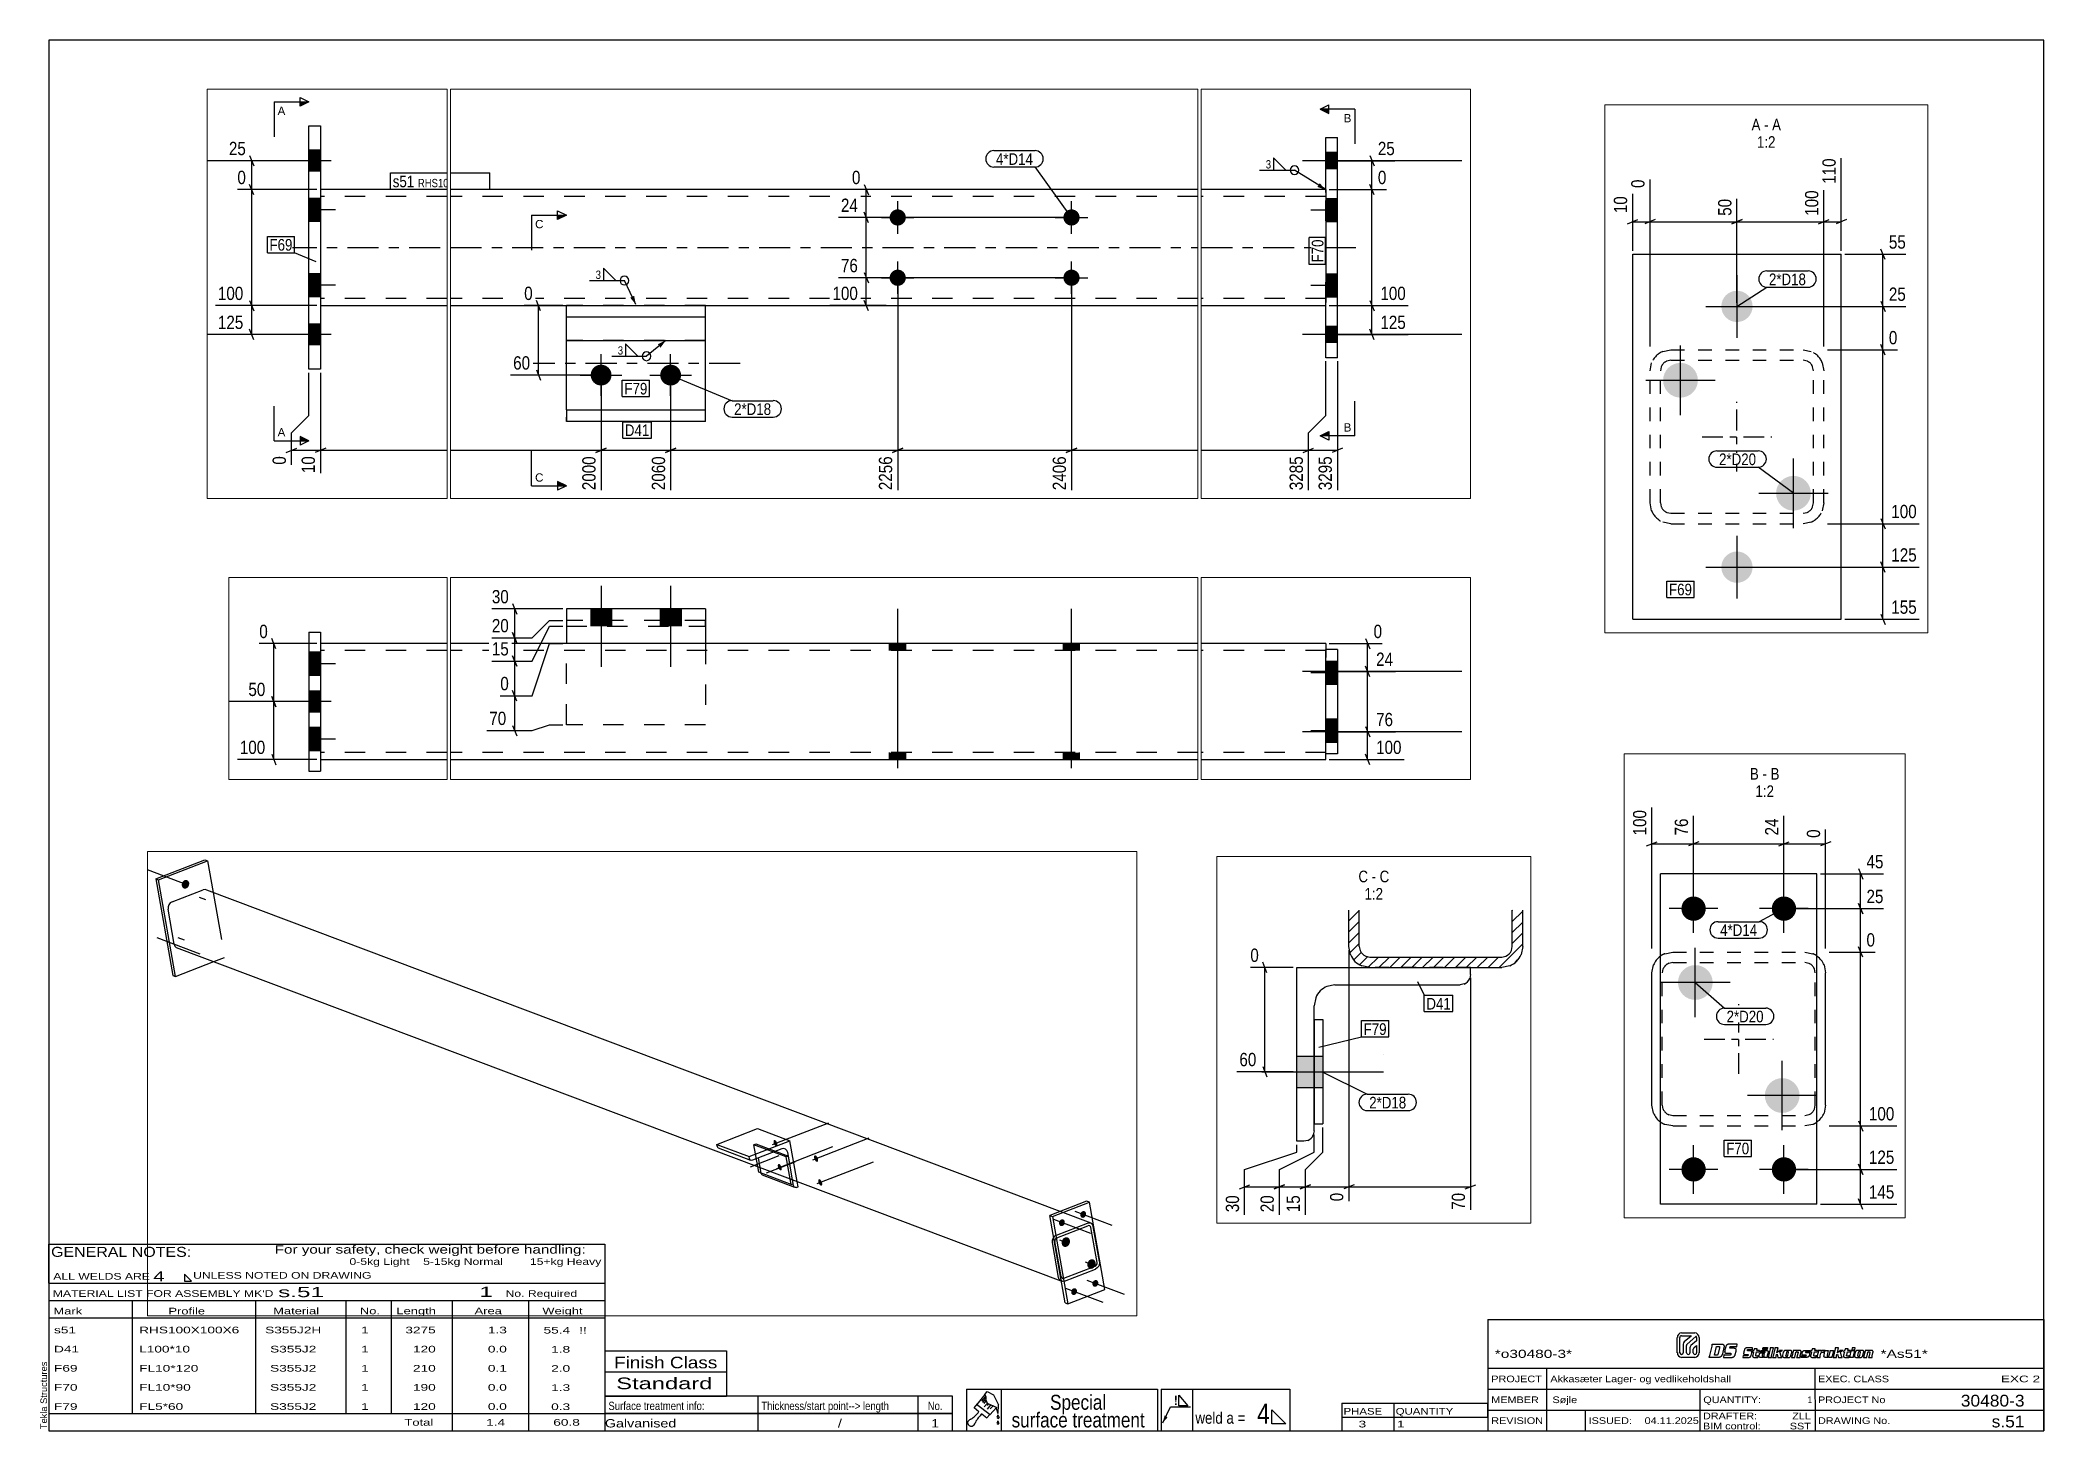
# Paper-space layout 'Layout1' of a CAD drawing. Header units: millimetres. Extents: x 2 to 579, y 5 to 405.
# The model-space entities are those that its viewports show. They can reach past a viewport. Long polylines and large blocks are cut down to what shows.
import ezdxf

# ---------------------------------------------------------------- set-up
doc = ezdxf.new("R2010")
doc.units = ezdxf.units.MM
doc.linetypes.add('DXK_LINE_DOT2', pattern=[3.9198, 1.9599, -1.9599])
doc.linetypes.add('DXK_LINE_DOT3', pattern=[5.9187, 2.979, -0.9799, 0.9799, -0.9799])
for name, color, linetype in [('GRAPHICAL_OBJECTS', 7, 'Continuous'), ('MÅLSÆTNING', 7, 'Continuous'), ('STÅL', 7, 'Continuous'), ('TEKST', 7, 'Continuous')]:
    doc.layers.add(name, color=color, linetype=linetype)
doc.layers.add('Viewport layer', color=7, linetype='Continuous', plot=False)
doc.styles.add('Arial', font='ARIAL.TTF', dxfattribs={"height": 0.2})
doc.styles.add('Arial Narrow', font='ARIALN.TTF', dxfattribs={"height": 0.2})
doc.styles.add('Arial Narrow Bold', font='ARIALNB.TTF', dxfattribs={"height": 0.2})
doc.styles.add('Arial Rounded MT Bold', font='ARLRDBD.TTF', dxfattribs={"height": 0.2})
doc.styles.add('IDAutomationHC39M', font='IDAUTOMATIONHC39M.TTF', dxfattribs={"height": 0.2})

psp = doc.layouts.get("Layout1")

# ---------------------------------------------------------------- texts
at = {"layer": 'GRAPHICAL_OBJECTS', "color": 7}
for s, height, style, width, p in [('GENERAL NOTES:', 2.8633, 'Arial Narrow', 1.4, (5.65, 55.06)), ('ALL WELDS ARE', 1.9089, 'Arial Narrow', 1.6, (6.29, 48.5)), ('UNLESS NOTED ON DRAWING', 1.9089, 'Arial Narrow', 1.6, (46.52, 48.78)), ('s.51', 2.912, 'Arial Rounded MT Bold', 1.794707, (70.97, 43.47)), ('1', 2.91, 'Arial Rounded MT Bold', 1.794707, (128.86, 43.56)), ("MATERIAL LIST FOR ASSEMBLY MK'D", 1.9089, 'Arial Narrow', 1.6, (6.15, 43.56)), ('Mark', 1.909, 'Arial Narrow', 1.7, (6.34, 38.5)), ('Profile', 1.909, 'Arial Narrow', 1.7, (39.41, 38.5)), ('Material', 1.909, 'Arial Narrow', 1.7, (69.54, 38.56)), ('No.', 1.909, 'Arial Narrow', 1.7, (94.5, 38.56)), ('Length', 1.909, 'Arial Narrow', 1.7, (105, 38.56)), ('Area', 1.909, 'Arial Narrow', 1.7, (127.5, 38.56)), ('No. Required', 1.9089, 'Arial Narrow', 1.6, (136.41, 43.56)), ('Weight', 1.909, 'Arial Narrow', 1.7, (147, 38.56)), ('PHASE', 1.909, 'Arial Narrow', 1.5, (377.5, 9.69)), ('QUANTITY', 1.909, 'Arial Narrow', 1.5, (392.5, 9.69))]:
    psp.add_text(s, height=height, dxfattribs=dict(at, style=style, width=width)).set_placement(p)
at = {"layer": 'GRAPHICAL_OBJECTS', "color": 7, "linetype": 'Continuous'}
for s, height, style, width, p in [('For your safety, check weight before handling:  ', 2.3861, 'Arial Narrow', 1.6, (70, 56)), ('0-5kg Light    5-15kg Normal        15+kg Heavy', 1.9089, 'Arial Narrow', 1.6, (91.5, 52.75)), ('4', 2.86, 'Arial Narrow', 1.794707, (35, 48)), ('s51', 1.909, 'Arial Narrow', 1.794707, (6.5, 33.06)), ('RHS100X100X6', 1.9089, 'Arial Narrow', 1.794707, (31, 33.06)), ('S355J2H', 1.909, 'Arial Narrow', 1.794707, (67.24, 33.06)), ('1', 1.91, 'Arial Narrow', 1.794707, (94.86, 33.06)), ('3275', 1.909, 'Arial Narrow', 1.794707, (107.58, 33.06)), ('1.3', 1.909, 'Arial Narrow', 1.794707, (131.32, 33.06)), ('55.4', 1.909, 'Arial Narrow', 1.794707, (147.34, 33)), ('!!', 1.909, 'Arial Narrow', 1.794707, (157.6, 33)), ('D41', 1.909, 'Arial Narrow', 1.794707, (6.5, 27.56)), ('L100*10', 1.909, 'Arial Narrow', 1.794707, (31, 27.56)), ('S355J2', 1.909, 'Arial Narrow', 1.794707, (68.66, 27.56)), ('1', 1.91, 'Arial Narrow', 1.794707, (94.86, 27.56)), ('120', 1.909, 'Arial Narrow', 1.794707, (109.77, 27.56)), ('0.0', 1.909, 'Arial Narrow', 1.794707, (131.32, 27.56)), ('1.8', 1.909, 'Arial Narrow', 1.794707, (149.53, 27.5)), ('F69', 1.909, 'Arial Narrow', 1.794707, (6.5, 22.06)), ('FL10*120', 1.909, 'Arial Narrow', 1.794707, (31, 22.06)), ('S355J2', 1.909, 'Arial Narrow', 1.794707, (68.66, 22.06)), ('1', 1.91, 'Arial Narrow', 1.794707, (94.86, 22.06)), ('210', 1.909, 'Arial Narrow', 1.794707, (109.77, 22.06)), ('0.1', 1.909, 'Arial Narrow', 1.794707, (131.32, 22.06)), ('2.0', 1.909, 'Arial Narrow', 1.794707, (149.53, 22)), ('Finish Class', 3.3405, 'Arial Narrow', 1.425378, (167.62, 23)), ('*o30480-3*', 2.333, 'IDAutomationHC39M', 1.425378, (421, 26)), ('*As51*', 2.333, 'IDAutomationHC39M', 1.425378, (532, 26.01)), ('F70', 1.909, 'Arial Narrow', 1.794707, (6.5, 16.56)), ('FL10*90', 1.909, 'Arial Narrow', 1.794707, (31, 16.56)), ('S355J2', 1.909, 'Arial Narrow', 1.794707, (68.66, 16.56)), ('1', 1.91, 'Arial Narrow', 1.794707, (94.86, 16.56)), ('190', 1.909, 'Arial Narrow', 1.794707, (109.77, 16.56)), ('0.0', 1.909, 'Arial Narrow', 1.794707, (131.32, 16.56)), ('1.3', 1.909, 'Arial Narrow', 1.794707, (149.53, 16.5)), ('Standard', 3.34, 'Arial Narrow', 1.780292, (168.26, 17)), ('PROJECT', 1.909, 'Arial Narrow', 1.425378, (420, 19)), ('Akkasæter Lager- og vedlikeholdshall', 1.9089, 'Arial Narrow', 1.425378, (437, 19)), ('EXEC. CLASS', 1.9089, 'Arial Narrow', 1.425378, (514, 19)), ('EXC 2', 1.909, 'Arial Narrow', 1.780292, (566.64, 19)), ('F79', 1.909, 'Arial Narrow', 1.794707, (6.5, 11.06)), ('FL5*60', 1.909, 'Arial Narrow', 1.794707, (31, 11.06)), ('S355J2', 1.909, 'Arial Narrow', 1.794707, (68.66, 11.06)), ('1', 1.91, 'Arial Narrow', 1.794707, (94.86, 11.06)), ('120', 1.909, 'Arial Narrow', 1.794707, (109.77, 11.06)), ('0.0', 1.909, 'Arial Narrow', 1.794707, (131.32, 11.06)), ('0.3', 1.909, 'Arial Narrow', 1.794707, (149.53, 11)), ('MEMBER', 1.909, 'Arial Narrow', 1.425378, (420, 13)), ('Søjle', 1.909, 'Arial Narrow', 1.42538, (437.61, 13)), ('QUANTITY:', 1.909, 'Arial Narrow', 1.425378, (481, 13)), ('PROJECT No', 1.909, 'Arial Narrow', 1.425378, (514, 13)), ('30480-3', 3.397, 'Arial Rounded MT Bold', 1.1, (555.09, 12)), ('Total', 1.909, 'Arial Narrow', 1.7, (107.33, 6.5)), ('1.4', 1.909, 'Arial Narrow', 1.794707, (130.83, 6.5)), ('60.8', 1.909, 'Arial Narrow', 1.794707, (150.14, 6.5)), ('Galvanised', 2.386, 'Arial Narrow', 1.5, (165, 6)), ('/', 2.39, 'Arial Narrow', 1.5, (232.03, 6)), ('1', 2.39, 'Arial Narrow', 1.5, (258.86, 6)), ('3', 1.91, 'Arial Narrow', 1.794707, (381.82, 6)), ('1', 1.91, 'Arial Narrow', 1.794707, (392.86, 6)), ('REVISION', 1.909, 'Arial Narrow', 1.425378, (420, 7)), ('ISSUED:', 1.909, 'Arial Narrow', 1.425378, (448, 7)), ('04.11.2025', 1.909, 'Arial Narrow', 1.425378, (464.11, 7)), ('DRAFTER:', 1.909, 'Arial Narrow', 1.425378, (480.91, 8.35)), ('BIM control:', 1.9089, 'Arial Narrow', 1.425378, (480.9, 5.44)), ('SST', 1.909, 'Arial Narrow', 1.425378, (505.88, 5.43)), ('ZLL', 1.909, 'Arial Narrow', 1.425378, (506.58, 8.35)), ('DRAWING No.', 1.9089, 'Arial Narrow', 1.425378, (514, 7)), ('s.51', 3.397, 'Arial Rounded MT Bold', 1.1, (563.96, 6))]:
    psp.add_text(s, height=height, dxfattribs=dict(at, style=style, width=width)).set_placement(p)
at = {"layer": 'GRAPHICAL_OBJECTS', "color": 174, "linetype": 'Continuous', "style": 'Arial'}
psp.add_text('Tekla Structures', height=1.9102, rotation=90, dxfattribs=at).set_placement((4.5, 5.5))
at = {"layer": 'GRAPHICAL_OBJECTS', "color": 7, "linetype": 'Continuous', "style": 'Arial Narrow'}
for s, height, p in [('Surface treatment info:', 2.3861, (166, 11)), ('Thickness/start point--> length', 2.3861, (210, 11)), ('Special', 4.295, (293.07, 11.08)), ('4', 5.73, (352.61, 7.11)), ('1', 1.91, (511.03, 13)), ('surface treatment', 4.2949, (282, 6)), ('weld a =', 3.34, (334.88, 7.06))]:
    psp.add_text(s, height=height, dxfattribs=at).set_placement(p)
at = {"layer": 'GRAPHICAL_OBJECTS', "color": 7, "style": 'Arial Narrow'}
psp.add_text('No.', height=2.386, dxfattribs=at).set_placement((257.87, 11))
at = {"layer": 'GRAPHICAL_OBJECTS', "color": 2, "linetype": 'Continuous', "style": 'Arial Narrow Bold', "width": 0.99921}
psp.add_text('!', height=2.73, dxfattribs=at).set_placement((328.73, 12.42))

msp = doc.modelspace()

# ---------------------------------------------------------------- hatches: boundary and pattern name
at = {"layer": 'STÅL', "linetype": 'Continuous'}
for points in [[(30817.3, 871.5), (30818.1, 873.2), (30819.2, 874.7), (30820.5, 876), (30821.9, 876.9), (30823.5, 877.5), (30825.1, 877.7), (30826.6, 877.6), (30828, 877), (30829.3, 876.1), (30830.3, 874.9), (30831.1, 873.5), (30831.6, 871.8), (30831.7, 870), (30831.5, 868.1), (30831, 866.3), (30830.2, 864.6), (30829.1, 863.1), (30827.8, 861.9), (30826.4, 860.9), (30824.8, 860.3), (30823.3, 860.1), (30821.7, 860.3), (30820.3, 860.8), (30819, 861.7), (30818, 862.9), (30817.2, 864.4), (30816.8, 866.1), (30816.6, 867.9), (30816.8, 869.7)], [(32015.5, 348.7), (32016, 347.3), (32016.3, 345.9), (32016.4, 344.6), (32016.4, 343.4), (32016.2, 342.4), (32015.8, 341.7), (32015.3, 341.1), (32014.7, 340.9), (32013.9, 340.9), (32013.1, 341.2), (32012.3, 341.8), (32011.5, 342.7), (32010.7, 343.8), (32010, 345), (32009.4, 346.3), (32008.9, 347.7), (32008.6, 349.1), (32008.5, 350.4), (32008.5, 351.5), (32008.7, 352.6), (32009.1, 353.3), (32009.6, 353.9), (32010.3, 354.1), (32011, 354.1), (32011.8, 353.7), (32012.6, 353.1), (32013.5, 352.3), (32014.2, 351.2), (32014.9, 350)], [(32097.1, 317.9), (32097.6, 316.6), (32097.9, 315.2), (32098, 313.9), (32098, 312.7), (32097.8, 311.7), (32097.4, 310.9), (32096.9, 310.4), (32096.2, 310.1), (32095.5, 310.2), (32094.7, 310.5), (32093.9, 311.1), (32093, 312), (32092.3, 313), (32091.6, 314.2), (32091, 315.6), (32090.5, 317), (32090.2, 318.3), (32090.1, 319.6), (32090.1, 320.8), (32090.3, 321.8), (32090.7, 322.6), (32091.2, 323.1), (32091.8, 323.4), (32092.6, 323.3), (32093.4, 323), (32094.2, 322.4), (32095, 321.6), (32095.8, 320.5), (32096.5, 319.3)], [(87.9, 300.6), (87.9, 282.6), (97.9, 282.6), (97.9, 300.6)], [(32024, 300.6), (32024.5, 299.2), (32024.8, 297.8), (32024.9, 296.5), (32024.9, 295.3), (32024.7, 294.3), (32024.3, 293.5), (32023.8, 293), (32023.1, 292.8), (32022.4, 292.8), (32021.6, 293.1), (32020.8, 293.7), (32020, 294.6), (32019.2, 295.6), (32018.5, 296.9), (32017.9, 298.2), (32017.4, 299.6), (32017.1, 300.9), (32017, 302.2), (32017, 303.4), (32017.2, 304.4), (32017.6, 305.2), (32018.1, 305.7), (32018.8, 306), (32019.5, 305.9), (32020.3, 305.6), (32021.1, 305), (32021.9, 304.2), (32022.7, 303.1), (32023.4, 301.9)], [(3372.9, 298.6), (3372.9, 284.6), (3382.9, 284.6), (3382.9, 298.6)], [(3372.9, 298.6), (3372.9, 284.6), (3382.9, 284.6), (3382.9, 298.6)], [(32105.6, 269.8), (32106.1, 268.4), (32106.4, 267.1), (32106.5, 265.8), (32106.5, 264.6), (32106.2, 263.6), (32105.9, 262.8), (32105.4, 262.3), (32104.7, 262), (32104, 262.1), (32103.2, 262.4), (32102.4, 263), (32101.5, 263.8), (32100.8, 264.9), (32100.1, 266.1), (32099.5, 267.5), (32099, 268.8), (32098.7, 270.2), (32098.6, 271.5), (32098.6, 272.7), (32098.8, 273.7), (32099.2, 274.5), (32099.7, 275), (32100.3, 275.3), (32101.1, 275.2), (32101.9, 274.9), (32102.7, 274.3), (32103.5, 273.4), (32104.3, 272.4), (32105, 271.2)], [(87.9, 259.1), (87.9, 239.1), (97.9, 239.1), (97.9, 259.1)], [(3382.9, 239.1), (3382.9, 259.1), (3372.9, 259.1), (3372.9, 239.1)], [(2343.9, 249.6, -1), (2343.9, 235.6, -1)], [(2493.9, 249.6, -1), (2493.9, 235.6, -1)], [(32626.7, 206.2), (32627.4, 207.5), (32628.2, 208.7), (32629.2, 209.7), (32630.3, 210.4), (32631.6, 210.9), (32632.8, 211), (32634, 210.9), (32635.1, 210.5), (32636.1, 209.8), (32636.9, 208.9), (32637.5, 207.7), (32637.8, 206.4), (32638, 205), (32637.8, 203.6), (32637.4, 202.2), (32636.8, 200.9), (32635.9, 199.7), (32634.9, 198.7), (32633.8, 198), (32632.6, 197.5), (32631.4, 197.3), (32630.2, 197.5), (32629.1, 197.9), (32628.1, 198.6), (32627.3, 199.5), (32626.7, 200.7), (32626.3, 202), (32626.2, 203.4), (32626.4, 204.8)], [(2343.9, 197.6, -1), (2343.9, 183.6, -1)], [(2493.9, 197.6, -1), (2493.9, 183.6, -1)], [(18321.5, 196.8, -1), (18321.5, 178.8, -1)], [(87.9, 194.1), (87.9, 174.1), (97.9, 174.1), (97.9, 194.1)], [(3382.9, 174.1), (3382.9, 194.1), (3372.9, 194.1), (3372.9, 174.1)], [(23626.1, 177.8, -1), (23640.1, 177.8, -1)], [(23678.1, 177.8, -1), (23692.1, 177.8, -1)], [(32583.9, 189.6), (32584.6, 190.9), (32585.4, 192.1), (32586.4, 193.1), (32587.5, 193.8), (32588.7, 194.3), (32590, 194.5), (32591.2, 194.3), (32592.3, 193.9), (32593.3, 193.2), (32594.1, 192.3), (32594.7, 191.1), (32595, 189.8), (32595.1, 188.5), (32595, 187), (32594.6, 185.6), (32594, 184.3), (32593.1, 183.1), (32592.1, 182.1), (32591, 181.4), (32589.8, 180.9), (32588.6, 180.8), (32587.4, 180.9), (32586.3, 181.3), (32585.3, 182), (32584.5, 183), (32583.9, 184.1), (32583.5, 185.4), (32583.4, 186.8), (32583.5, 188.2)], [(87.9, 150.6), (87.9, 132.6), (97.9, 132.6), (97.9, 150.6)], [(18279, 145.3, -1), (18299, 145.3, -1)], [(32589.4, 151.5), (32590.3, 153.4), (32591.5, 155), (32592.9, 156.4), (32594.6, 157.5), (32596.3, 158.1), (32598, 158.4), (32599.7, 158.2), (32601.3, 157.6), (32602.7, 156.6), (32603.9, 155.3), (32604.7, 153.6), (32605.3, 151.8), (32605.4, 149.8), (32605.2, 147.7), (32604.6, 145.7), (32603.7, 143.9), (32602.6, 142.2), (32601.1, 140.8), (32599.5, 139.7), (32597.8, 139.1), (32596, 138.8), (32594.3, 139), (32592.7, 139.6), (32591.3, 140.6), (32590.2, 141.9), (32589.3, 143.6), (32588.8, 145.4), (32588.6, 147.4), (32588.9, 149.5)], [(3372.9, 148.6), (3372.9, 134.6), (3382.9, 134.6), (3382.9, 148.6)], [(3372.9, 148.6), (3372.9, 134.6), (3382.9, 134.6), (3382.9, 148.6)], [(11635, 137.2), (11653, 137.2), (11653, 147.2), (11635, 147.2)], [(11695, 137.2), (11713, 137.2), (11713, 147.2), (11695, 147.2)], [(23634.1, 125.3, -1), (23634.1, 145.3, -1)], [(11635, 132.2), (11653, 132.2), (11653, 137.2), (11635, 137.2)], [(11695, 132.2), (11713, 132.2), (11713, 137.2), (11695, 137.2)], [(2078.9, 106.6, -1), (2096.9, 106.6, -1)], [(2138.9, 106.6, -1), (2156.9, 106.6, -1)], [(11907, 117.2), (11893, 117.2), (11893, 111.2), (11907, 111.2)], [(11907, 117.2), (11893, 117.2), (11893, 111.2), (11907, 111.2)], [(12057, 117.2), (12043, 117.2), (12043, 111.2), (12057, 111.2)], [(12057, 117.2), (12043, 117.2), (12043, 111.2), (12057, 111.2)], [(9644, 109.7), (9644, 89.7), (9654, 89.7), (9654, 109.7)], [(32641.2, 107.3), (32642.1, 109.1), (32643.3, 110.8), (32644.7, 112.2), (32646.3, 113.3), (32648, 113.9), (32649.8, 114.2), (32651.5, 114), (32653.1, 113.4), (32654.5, 112.4), (32655.7, 111.1), (32656.5, 109.4), (32657, 107.6), (32657.2, 105.6), (32657, 103.5), (32656.4, 101.5), (32655.5, 99.6), (32654.3, 98), (32652.9, 96.6), (32651.3, 95.5), (32649.6, 94.9), (32647.8, 94.6), (32646.1, 94.8), (32644.5, 95.4), (32643.1, 96.4), (32641.9, 97.7), (32641.1, 99.4), (32640.6, 101.2), (32640.4, 103.2), (32640.6, 105.3)], [(12939, 82.2), (12939, 102.2), (12929, 102.2), (12929, 82.2)], [(12929, 100.2), (12929, 86.2), (12939, 86.2), (12939, 100.2)], [(12929, 100.2), (12929, 86.2), (12939, 86.2), (12939, 100.2)], [(37967.2, 96.1), (37967.2, 78.1), (37977.2, 78.1), (37977.2, 96.1)], [(37967.2, 96.1), (37967.2, 78.1), (37977.2, 78.1), (37977.2, 96.1)], [(37977.2, 96.1), (37977.2, 78.1), (37982.2, 78.1), (37982.2, 96.1)], [(37977.2, 96.1), (37977.2, 78.1), (37982.2, 78.1), (37982.2, 96.1)], [(18344, 80.3, -1), (18364, 80.3, -1)], [(9654, 58.2), (9654, 76.2), (9644, 76.2), (9644, 58.2)], [(9654, 58.2), (9654, 76.2), (9644, 76.2), (9644, 58.2)], [(23684.1, 60.3, -1), (23684.1, 80.3, -1)], [(32651.2, 67.4), (32651.9, 68.7), (32652.7, 69.9), (32653.7, 70.9), (32654.8, 71.6), (32656, 72.1), (32657.3, 72.2), (32658.5, 72.1), (32659.6, 71.7), (32660.5, 71), (32661.4, 70.1), (32662, 68.9), (32662.3, 67.6), (32662.4, 66.2), (32662.3, 64.8), (32661.9, 63.4), (32661.3, 62.1), (32660.4, 60.9), (32659.4, 59.9), (32658.3, 59.2), (32657.1, 58.7), (32655.9, 58.5), (32654.7, 58.7), (32653.5, 59.1), (32652.6, 59.8), (32651.8, 60.7), (32651.2, 61.9), (32650.8, 63.2), (32650.7, 64.6), (32650.8, 66)], [(12939, 32.2), (12939, 52.2), (12929, 52.2), (12929, 32.2)], [(12929, 48.2), (12929, 34.2), (12939, 34.2), (12939, 48.2)], [(12929, 48.2), (12929, 34.2), (12939, 34.2), (12939, 48.2)], [(18321.5, 46.8, -1), (18321.5, 28.8, -1)], [(32608.4, 50.8), (32609, 52.1), (32609.9, 53.3), (32610.9, 54.3), (32612, 55), (32613.2, 55.5), (32614.5, 55.7), (32615.6, 55.5), (32616.8, 55.1), (32617.7, 54.4), (32618.6, 53.5), (32619.2, 52.3), (32619.5, 51), (32619.6, 49.6), (32619.5, 48.2), (32619.1, 46.8), (32618.5, 45.5), (32617.6, 44.3), (32616.6, 43.3), (32615.5, 42.6), (32614.3, 42.1), (32613.1, 42), (32611.9, 42.1), (32610.7, 42.5), (32609.8, 43.2), (32608.9, 44.1), (32608.3, 45.3), (32608, 46.6), (32607.9, 48), (32608, 49.4)], [(9644, 44.7), (9644, 24.7), (9654, 24.7), (9654, 44.7)], [(23626.1, 27.8, -1), (23640.1, 27.8, -1)], [(23678.1, 27.8, -1), (23692.1, 27.8, -1)], [(11907, 23.2), (11893, 23.2), (11893, 17.2), (11907, 17.2)], [(11907, 23.2), (11893, 23.2), (11893, 17.2), (11907, 17.2)], [(12057, 23.2), (12043, 23.2), (12043, 17.2), (12057, 17.2)], [(12057, 23.2), (12043, 23.2), (12043, 17.2), (12057, 17.2)]]:
    msp.add_hatch(color=96, dxfattribs=at).paths.add_polyline_path(points)
h = msp.add_hatch(dxfattribs=at)
h.set_pattern_fill('', scale=1.4, style=0, pattern_type=0)
h.set_pattern_definition([(45, (37997.168, 180.0745), (-3.14309, 3.14309), [])])
h.paths.add_polyline_path([(38003.2, 180.1), (37997.2, 180.1), (37997.2, 159.1), (37998.1, 154.5), (38000.7, 150.6), (38004.6, 148), (38009.2, 147.1), (38085.2, 147.1), (38089.8, 148), (38093.7, 150.6), (38096.3, 154.5), (38097.2, 159.1), (38097.2, 180.1), (38091.2, 180.1), (38091.2, 159.1), (38090.7, 156.8), (38089.4, 154.9), (38087.5, 153.6), (38085.2, 153.1), (38009.2, 153.1), (38006.9, 153.6), (38004.9, 154.9), (38003.6, 156.8), (38003.2, 159.1)])
at = {"layer": 'TEKST', "linetype": 'Continuous'}
for color, points in [(30, [(80.4, 338.5), (80.4, 342.3), (87.9, 342.3)]), (30, [(3375.4, 336), (3375.4, 332.2), (3367.9, 336)]), (3, [(3367.6, 272.1), (3372.9, 266.6), (3365.6, 268.9)]), (30, [(2050.4, 240.8), (2050.4, 244.5), (2057.9, 244.5)]), (3, [(2116.4, 175.1), (2117.9, 167.5), (2113, 173.4)]), (3, [(2136.8, 133.2), (2143.8, 136.6), (2139.2, 130.3)]), (30, [(3375.4, 57.9), (3375.4, 54.2), (3367.9, 54.2)]), (30, [(80.4, 49.9), (80.4, 53.7), (87.9, 49.9)]), (30, [(2050.4, 11), (2050.4, 14.7), (2057.9, 11)])]:
    msp.add_hatch(color=color, dxfattribs=at).paths.add_polyline_path(points)

# ---------------------------------------------------------------- linework, layer by layer
at = {"layer": 'MÅLSÆTNING', "color": 7, "linetype": 'Continuous'}
for p, q in [((94.9, 291.6), (18.9, 291.6)), ((36.8, 296.1), (40.4, 287.1)), ((38.6, 266.6), (38.6, 291.6)), ((3375.9, 291.6), (3432.5, 291.6)), ((94.9, 266.6), (26.2, 266.6)), ((94.9, 266.6), (26.2, 266.6)), ((40.4, 262.1), (36.8, 271.1)), ((40.4, 262.1), (36.8, 271.1)), ((38.6, 166.6), (38.6, 266.6)), ((3375.9, 266.6), (3425.2, 266.6)), ((3414.5, 262.1), (3410.9, 271.1)), ((3412.7, 166.6), (3412.7, 266.6)), ((18381.5, 219.8), (18381.5, 273)), ((18271.5, 164.8), (18271.5, 260.8)), ((18371.5, 164.8), (18371.5, 254.6)), ((2490.9, 242.6), (2292.7, 242.6)), ((2318.6, 238.1), (2315, 247.1)), ((2316.8, 190.6), (2316.8, 242.6)), ((18261.5, 219.8), (18261.5, 252.6)), ((18321.5, 189.8), (18321.5, 249.7)), ((18321.5, 189.8), (18321.5, 249.7)), ((18258.5, 235.3), (18264.5, 237.7)), ((18261.5, 236.5), (18271.5, 236.5)), ((18274.5, 237.7), (18268.5, 235.3)), ((18274.5, 237.7), (18268.5, 235.3)), ((18271.5, 236.5), (18321.5, 236.5)), ((18324.5, 237.7), (18318.5, 235.3)), ((18318.5, 235.3), (18324.5, 237.7)), ((18321.5, 236.5), (18371.5, 236.5)), ((18368.5, 235.3), (18374.5, 237.7)), ((18368.5, 235.3), (18374.5, 237.7)), ((18371.5, 236.5), (18381.5, 236.5)), ((18384.5, 237.7), (18378.5, 235.3)), ((23609.1, 154.8), (23609.1, 236)), ((23633.1, 179.8), (23633.1, 231.1)), ((23685.1, 179.8), (23685.1, 231.1)), ((23685.1, 179.8), (23685.1, 231.1)), ((18406.7, 214.8), (18404.3, 220.8)), ((23709.1, 154.8), (23709.1, 223.4)), ((18383.5, 217.8), (18418.6, 217.8)), ((18405.5, 187.8), (18405.5, 217.8)), ((23606.1, 213.9), (23612.1, 216.3)), ((23609.1, 215.1), (23633.1, 215.1)), ((23636.1, 216.3), (23630.1, 213.9)), ((23682.1, 213.9), (23688.1, 216.3)), ((23682.1, 213.9), (23688.1, 216.3)), ((23685.1, 215.1), (23709.1, 215.1)), ((23712.1, 216.3), (23706.1, 213.9)), ((23706.1, 197.8), (23742.3, 197.8)), ((23728, 200.8), (23730.4, 194.8)), ((23729.2, 177.8), (23729.2, 197.8)), ((2490.9, 190.6), (2292.7, 190.6)), ((2490.9, 190.6), (2292.7, 190.6)), ((2315, 195.1), (2318.6, 186.1)), ((2315, 195.1), (2318.6, 186.1)), ((2316.8, 166.6), (2316.8, 190.6)), ((2343.9, 187.6), (2343.9, 7.3)), ((2343.9, 187.6), (2343.9, 7.3)), ((2493.9, 187.6), (2493.9, 7.3)), ((18323.5, 187.8), (18418.6, 187.8)), ((18323.5, 187.8), (18418.6, 187.8)), ((18404.3, 190.8), (18406.7, 184.8)), ((18404.3, 190.8), (18406.7, 184.8)), ((18405.5, 162.8), (18405.5, 187.8)), ((23687.1, 177.8), (23742.3, 177.8)), ((23687.1, 177.8), (23742.3, 177.8)), ((23730.4, 174.8), (23728, 180.8)), ((23728, 180.8), (23730.4, 174.8)), ((94.9, 166.6), (7.2, 166.6)), ((94.9, 166.6), (7.2, 166.6)), ((36.8, 171.1), (40.4, 162.1)), ((36.8, 171.1), (40.4, 162.1)), ((38.6, 141.6), (38.6, 166.6)), ((2054.9, 166.6), (2021.5, 166.6)), ((2035.7, 162.1), (2032.1, 171.1)), ((2033.9, 106.6), (2033.9, 166.6)), ((2333.9, 166.6), (2285.4, 166.6)), ((2318.6, 162.1), (2315, 171.1)), ((3375.9, 166.6), (3444.1, 166.6)), ((3375.9, 166.6), (3444.1, 166.6)), ((3410.9, 171.1), (3414.5, 162.1)), ((3410.9, 171.1), (3414.5, 162.1)), ((3412.7, 141.6), (3412.7, 166.6)), ((18373.5, 162.8), (18413.8, 162.8)), ((18373.5, 162.8), (18413.8, 162.8)), ((18406.7, 159.8), (18404.3, 165.8)), ((18406.7, 159.8), (18404.3, 165.8)), ((18405.5, 62.8), (18405.5, 162.8)), ((11567.6, 151.7), (11571.2, 142.7)), ((23711.1, 152.8), (23737.5, 152.8)), ((23730.4, 149.8), (23728, 155.8)), ((23729.2, 52.8), (23729.2, 152.8)), ((37950, 144.1), (37947.6, 150.1)), ((37997.2, 157.1), (37997.2, 12.6)), ((94.9, 141.6), (7.2, 141.6)), ((40.4, 137.1), (36.8, 146.1)), ((3375.9, 141.6), (3444.1, 141.6)), ((3414.5, 137.1), (3410.9, 146.1)), ((11611, 147.2), (11549.7, 147.2)), ((11569.4, 122.2), (11569.4, 147.2)), ((37965.2, 147.1), (37940.5, 147.1)), ((37948.8, 87.1), (37948.8, 147.1)), ((38067.2, 141.1), (38067.2, 7.7)), ((11584.4, 122.2), (11599.4, 137.2)), ((11584.4, 122.2), (11599.4, 137.2)), ((11584.4, 102.2), (11599.4, 132.2)), ((11584.4, 102.2), (11599.4, 132.2)), ((11599.4, 137.2), (11611, 137.2)), ((11599.4, 137.2), (11611, 137.2)), ((11599.4, 132.2), (11611, 132.2)), ((11599.4, 132.2), (11611, 132.2)), ((3372.9, 71.7), (3372.9, 118.6)), ((3372.9, 71.7), (3372.9, 118.6)), ((3382.9, 118.6), (3382.9, 7.3)), ((9651, 117.2), (9601.2, 117.2)), ((9615.5, 112.7), (9611.9, 121.7)), ((11549.7, 122.2), (11584.4, 122.2)), ((11549.7, 122.2), (11584.4, 122.2)), ((11571.2, 117.7), (11567.6, 126.7)), ((11567.6, 126.7), (11571.2, 117.7)), ((11569.4, 102.2), (11569.4, 122.2)), ((11584.4, 72.2), (11599.4, 117.2)), ((11584.4, 72.2), (11599.4, 117.2)), ((11599.4, 117.2), (11611, 117.2)), ((11599.4, 117.2), (11611, 117.2)), ((12932, 117.2), (12977.6, 117.2)), ((12963.3, 121.7), (12966.9, 112.7)), ((12965.1, 93.2), (12965.1, 117.2)), ((87.9, 71.7), (87.9, 108.6)), ((97.9, 108.6), (97.9, 22)), ((2084.9, 106.6), (2009.8, 106.6)), ((2032.1, 111.1), (2035.7, 102.1)), ((11571.2, 97.7), (11567.6, 106.7)), ((11567.6, 106.7), (11571.2, 97.7)), ((2087.9, 103.6), (2087.9, 7.3)), ((2087.9, 103.6), (2087.9, 7.3)), ((2147.9, 103.6), (2147.9, 7.3)), ((2147.9, 103.6), (2147.9, 7.3)), ((11549.7, 102.2), (11584.4, 102.2)), ((11549.7, 102.2), (11584.4, 102.2)), ((11569.4, 72.2), (11569.4, 102.2)), ((12932, 93.2), (12989.2, 93.2)), ((12932, 93.2), (12989.2, 93.2)), ((12966.9, 88.7), (12963.3, 97.7)), ((12966.9, 88.7), (12963.3, 97.7)), ((12965.1, 41.2), (12965.1, 93.2)), ((37965.2, 87.1), (37932.7, 87.1)), ((37947.6, 90.1), (37950, 84.1)), ((72.9, 56.7), (87.9, 71.7)), ((3357.9, 56.7), (3372.9, 71.7)), ((3357.9, 56.7), (3372.9, 71.7)), ((9615.5, 62.7), (9611.9, 71.7)), ((11557, 72.2), (11584.4, 72.2)), ((11557, 72.2), (11584.4, 72.2)), ((11571.2, 67.7), (11567.6, 76.7)), ((11571.2, 67.7), (11567.6, 76.7)), ((11569.4, 42.2), (11569.4, 72.2)), ((9641, 67.2), (9589.6, 67.2)), ((9613.7, 17.2), (9613.7, 67.2)), ((18373.5, 62.8), (18426.4, 62.8)), ((18373.5, 62.8), (18426.4, 62.8)), ((18404.3, 65.8), (18406.7, 59.8)), ((18404.3, 65.8), (18406.7, 59.8)), ((18405.5, 37.8), (18405.5, 62.8)), ((72.9, 29.3), (72.9, 56.7)), ((3357.9, 7.3), (3357.9, 56.7)), ((3357.9, 7.3), (3357.9, 56.7)), ((11567.6, 46.7), (11571.2, 37.7)), ((11584.4, 42.2), (11599.4, 47.2)), ((11599.4, 47.2), (11611, 47.2)), ((23711.1, 52.8), (23750.1, 52.8)), ((23711.1, 52.8), (23750.1, 52.8)), ((23728, 55.8), (23730.4, 49.8)), ((23728, 55.8), (23730.4, 49.8)), ((23729.2, 27.8), (23729.2, 52.8)), ((37977.2, 40.9), (37977.2, 51.1)), ((37977.2, 40.9), (37977.2, 51.1)), ((37982.2, 40.9), (37982.2, 55.1)), ((37982.2, 40.9), (37982.2, 55.1)), ((68.4, 39.9), (77.4, 43.5)), ((72.9, 41.7), (97.9, 41.7)), ((102.4, 43.5), (93.4, 39.9)), ((2092.4, 43.5), (2083.4, 39.9)), ((2083.4, 39.9), (2092.4, 43.5)), ((2087.9, 41.7), (2147.9, 41.7)), ((2152.4, 43.5), (2143.4, 39.9)), ((2143.4, 39.9), (2152.4, 43.5)), ((2147.9, 41.7), (2343.9, 41.7)), ((2348.4, 43.5), (2339.4, 39.9)), ((2339.4, 39.9), (2348.4, 43.5)), ((2343.9, 41.7), (2493.9, 41.7)), ((2489.4, 39.9), (2498.4, 43.5)), ((3353.4, 39.9), (3362.4, 43.5)), ((3357.9, 41.7), (3382.9, 41.7)), ((3387.4, 43.5), (3378.4, 39.9)), ((11545.3, 42.2), (11584.4, 42.2)), ((12932, 41.2), (12989.2, 41.2)), ((12932, 41.2), (12989.2, 41.2)), ((12963.3, 45.7), (12966.9, 36.7)), ((12963.3, 45.7), (12966.9, 36.7)), ((12965.1, 17.2), (12965.1, 41.2)), ((18323.5, 37.8), (18426.4, 37.8)), ((18323.5, 37.8), (18426.4, 37.8)), ((18406.7, 34.8), (18404.3, 40.8)), ((18406.7, 34.8), (18404.3, 40.8)), ((18405.5, 7.8), (18405.5, 37.8)), ((37937.2, 30.9), (37967.2, 40.9)), ((37957.2, 30.9), (37977.2, 40.9)), ((37957.2, 30.9), (37977.2, 40.9)), ((37967.2, 40.9), (37967.2, 45.1)), ((37972.2, 30.9), (37982.2, 40.9)), ((37972.2, 30.9), (37982.2, 40.9)), ((23687.1, 27.8), (23750.1, 27.8)), ((23687.1, 27.8), (23750.1, 27.8)), ((23730.4, 24.8), (23728, 30.8)), ((23728, 30.8), (23730.4, 24.8)), ((23729.2, 7.8), (23729.2, 27.8)), ((37937.2, 4.8), (37937.2, 30.9)), ((37957.2, 4.8), (37957.2, 30.9)), ((37972.2, 4.8), (37972.2, 30.9)), ((37972.2, 4.8), (37972.2, 30.9)), ((9651, 17.2), (9582.3, 17.2)), ((9611.9, 21.7), (9615.5, 12.7)), ((12932, 17.2), (12996.6, 17.2)), ((12966.9, 12.7), (12963.3, 21.7)), ((37934.2, 19.7), (37940.2, 22.1)), ((37954.2, 19.7), (37960.2, 22.1)), ((37957.2, 20.9), (37972.2, 20.9)), ((37969.2, 19.7), (37975.2, 22.1)), ((37975.2, 22.1), (37969.2, 19.7)), ((37972.2, 20.9), (37997.2, 20.9)), ((38000.2, 22.1), (37994.2, 19.7)), ((38064.2, 19.7), (38070.2, 22.1)), ((18383.5, 7.8), (18426.4, 7.8)), ((18404.3, 10.8), (18406.7, 4.8)), ((23706.1, 7.8), (23750.1, 7.8)), ((23730.4, 4.8), (23728, 10.8))]:
    msp.add_line(p, q, dxfattribs=at)
at = {"layer": 'STÅL', "color": 2, "linetype": 'Continuous'}
for p, q in [((30764.4, 879.6), (30863.2, 917.9)), ((30769.9, 877.6), (30868.7, 915.8)), ((30863.2, 917.9), (30868.7, 915.8)), ((30868.7, 915.8), (30879.8, 852.6)), ((30764.4, 879.6), (30798.7, 685.3)), ((30764.4, 879.6), (30769.9, 877.6)), ((30804.1, 683.2), (30769.9, 877.6)), ((30797, 833.7), (30859.5, 857.9)), ((30863.5, 858.5), (30859.5, 857.9)), ((30867.1, 857.4), (30863.5, 858.5)), ((32585.4, 210), (30867.1, 857.4)), ((30793.3, 831.4), (30790.6, 827.7)), ((30797, 833.7), (30793.3, 831.4)), ((30790.6, 827.7), (30789, 823.3)), ((30789, 823.3), (30789, 818.7)), ((30801.4, 748.4), (30789, 818.7)), ((30801.4, 748.4), (30802.9, 744.5)), ((30802.9, 744.5), (30805.7, 741.7)), ((30805.7, 741.7), (32586.8, 70.7)), ((30804.1, 683.2), (30881.4, 713.2)), ((30798.7, 685.3), (30804.1, 683.2)), ((87.9, 321.6), (97.9, 321.6)), ((87.9, 111.6), (87.9, 321.6)), ((97.9, 321.6), (97.9, 111.6)), ((3372.9, 264.1), (3372.9, 311.6)), ((3372.9, 311.6), (3382.9, 311.6)), ((3382.9, 121.6), (3382.9, 311.6)), ((31978.7, 289.1), (31976.7, 300.6)), ((32043.9, 264.5), (31978.7, 289.1)), ((31983.4, 287), (31983.4, 287.4)), ((31983.4, 287), (31984.2, 285)), ((31984.2, 285), (31985.6, 283.7)), ((31985.6, 283.7), (32050.8, 259.1)), ((207.2, 266.6), (97.9, 266.6)), ((2602.9, 266.6), (1957.9, 266.6)), ((3372.9, 266.6), (3265.4, 266.6)), ((32043.9, 264.5), (32041.9, 276)), ((32043.9, 264.5), (32048.1, 266.1)), ((32048.7, 262.4), (32046.6, 274.2)), ((32048.1, 266.1), (32046.6, 274.2)), ((32057.9, 260.1), (32056.1, 270.7)), ((3372.9, 264.1), (3372.9, 263.1)), ((3372.9, 263.1), (3372.9, 254.6)), ((3372.9, 254.6), (3372.9, 169.1)), ((32049.5, 260.5), (32048.7, 262.4)), ((32050.8, 259.1), (32049.5, 260.5)), ((32052.7, 258.5), (32050.8, 259.1)), ((32054.6, 258.8), (32052.7, 258.5)), ((32054.6, 258.8), (32057.9, 260.1)), ((32639, 230.8), (32564.9, 202.1)), ((32644.5, 228.8), (32639, 230.8)), ((32570.4, 200.1), (32644.5, 228.8)), ((32675.5, 52.9), (32644.5, 228.8)), ((18261.5, 7.8), (18261.5, 217.8)), ((18261.5, 217.8), (18381.5, 217.8)), ((18381.5, 7.8), (18381.5, 217.8)), ((23614.1, 7.8), (23614.1, 197.8)), ((23704.1, 197.8), (23614.1, 197.8)), ((23704.1, 7.8), (23704.1, 197.8)), ((32564.9, 202.1), (32570.4, 200.1)), ((32595.9, 26.3), (32564.9, 202.1)), ((32570.4, 200.1), (32601.4, 24.2)), ((37997.2, 159.1), (37997.2, 180.1)), ((38003.2, 159.1), (38003.2, 180.1)), ((38091.2, 159.1), (38091.2, 180.1)), ((38097.2, 159.1), (38097.2, 180.1)), ((97.9, 166.6), (207.2, 166.6)), ((1957.9, 166.6), (2602.9, 166.6)), ((2057.9, 136.6), (2057.9, 166.6)), ((2177.9, 136.6), (2177.9, 166.6)), ((3265.4, 166.6), (3372.9, 166.6)), ((3372.9, 121.6), (3372.9, 169.1)), ((2177.9, 156.6), (2057.9, 156.6)), ((32570.1, 152.3), (32571.6, 156.8)), ((32570.1, 147.8), (32570.1, 152.3)), ((32572.7, 158.1), (32571.6, 156.8)), ((37998.1, 154.5), (37997.2, 159.1)), ((38003.2, 159.1), (38003.6, 156.8)), ((38006.9, 153.6), (38009.2, 153.1)), ((38009.2, 153.1), (38085.2, 153.1)), ((38085.2, 153.1), (38087.5, 153.6)), ((38090.7, 156.8), (38091.2, 159.1)), ((38097.2, 159.1), (38096.3, 154.5)), ((11734, 147.2), (11614, 147.2)), ((11614, 147.2), (11614, 117.2)), ((11734, 147.2), (11734, 117.2)), ((23609.1, 140.8), (23610, 145.4)), ((23609.1, 64.8), (23609.1, 140.8)), ((23708.2, 145.4), (23709.1, 140.8)), ((23709.1, 64.8), (23709.1, 140.8)), ((32582.5, 77.4), (32570.1, 147.8)), ((37967.2, 147.1), (38009.2, 147.1)), ((37967.2, 47.1), (37967.2, 147.1)), ((38009.2, 147.1), (38004.6, 148)), ((38009.2, 147.1), (38085.2, 147.1)), ((38067.2, 143.1), (38066.7, 140.8)), ((38067.2, 143.1), (38067.2, 147.1)), ((38089.8, 148), (38085.2, 147.1)), ((2057.9, 136.6), (2057.9, 136.6)), ((2057.9, 136.6), (2177.9, 136.6)), ((2057.9, 76.6), (2057.9, 136.6)), ((2177.9, 136.6), (2177.9, 136.6)), ((2177.9, 76.6), (2177.9, 136.6)), ((9644, 127.2), (9654, 127.2)), ((9644, 127.2), (9644, 7.2)), ((9654, 127.2), (9654, 7.2)), ((37978.1, 129.7), (37977.2, 125.1)), ((37989.2, 137.1), (37984.6, 136.2)), ((37989.2, 137.1), (38061.2, 137.1)), ((38063.5, 137.6), (38061.2, 137.1)), ((3382.9, 121.6), (3372.9, 121.6)), ((9763.3, 117.2), (9654, 117.2)), ((12159, 117.2), (11514, 117.2)), ((12929, 117.2), (12821.5, 117.2)), ((12929, 117.2), (12929, 116.3)), ((12929, 116.3), (12929, 112.2)), ((37977.2, 53.1), (37977.2, 125.1)), ((37977.2, 117.1), (37982.2, 117.1)), ((37977.2, 117.1), (37977.2, 57.1)), ((37982.2, 117.1), (37982.2, 57.1)), ((97.9, 111.6), (87.9, 111.6)), ((12929, 22.2), (12929, 112.2)), ((12939, 112.2), (12929, 112.2)), ((12939, 112.2), (12939, 22.2)), ((2057.9, 76.6), (2057.9, 67)), ((2057.9, 76.6), (2177.9, 76.6)), ((2177.9, 66.6), (2177.9, 76.6)), ((32584, 73.5), (32582.5, 77.4)), ((32586.8, 70.7), (32584, 73.5)), ((32588.2, 70.3), (32586.8, 70.7)), ((2057.9, 66.6), (2057.9, 67)), ((2177.9, 66.6), (2057.9, 66.6)), ((23610, 60.2), (23609.1, 64.8)), ((23709.1, 64.8), (23708.2, 60.2)), ((32601.4, 24.2), (32675.5, 52.9)), ((37971.2, 47.1), (37967.2, 47.1)), ((37973.5, 47.6), (37971.2, 47.1)), ((37977.2, 53.1), (37976.7, 50.8)), ((37977.2, 57.1), (37982.2, 57.1)), ((32595.9, 26.3), (32601.4, 24.2)), ((9654, 17.2), (9763.3, 17.2)), ((11514, 17.2), (12159, 17.2)), ((12821.5, 17.2), (12929, 17.2)), ((12939, 22.2), (12929, 22.2)), ((12929, 17.2), (12929, 22.2)), ((9644, 7.2), (9654, 7.2)), ((18261.5, 7.8), (18381.5, 7.8)), ((23704.1, 7.8), (23614.1, 7.8))]:
    msp.add_line(p, q, dxfattribs=at)
at = {"layer": 'STÅL', "color": 96, "linetype": 'Continuous'}
for p, q in [((30829.2, 867), (30742.6, 899.7)), ((32006.3, 345.1), (32119.5, 388.9)), ((32087.9, 314.4), (32201.1, 358.2)), ((32014.8, 297), (32128, 340.8)), ((97.9, 300.6), (87.9, 300.6)), ((32096.4, 266.2), (32209.5, 310.1)), ((107.2, 291.6), (-52.1, 291.6)), ((3490.4, 291.6), (3352.9, 291.6)), ((3490.4, 291.6), (3352.9, 291.6)), ((3382.9, 298.6), (3372.9, 298.6)), ((3382.9, 298.6), (3372.9, 298.6)), ((97.9, 282.6), (87.9, 282.6)), ((3382.9, 284.6), (3372.9, 284.6)), ((3382.9, 284.6), (3372.9, 284.6)), ((97.9, 259.1), (87.9, 259.1)), ((2343.9, 228.6), (2343.9, 256.6)), ((2493.9, 228.6), (2493.9, 256.6)), ((3372.9, 259.1), (3382.9, 259.1)), ((110.9, 249.1), (87.9, 249.1)), ((2329.9, 242.6), (2357.9, 242.6)), ((2479.9, 242.6), (2507.9, 242.6)), ((3359.9, 249.1), (3382.9, 249.1)), ((97.9, 239.1), (87.9, 239.1)), ((3372.9, 239.1), (3382.9, 239.1)), ((32690.5, 182.2), (32615.8, 210.3)), ((2343.9, 176.6), (2343.9, 204.6)), ((2493.9, 176.6), (2493.9, 204.6)), ((18321.5, 205.8), (18321.5, 169.8)), ((97.9, 194.1), (87.9, 194.1)), ((2329.9, 190.6), (2357.9, 190.6)), ((2479.9, 190.6), (2507.9, 190.6)), ((3372.9, 194.1), (3382.9, 194.1)), ((18303.5, 187.8), (18339.5, 187.8)), ((23633.1, 163.8), (23633.1, 191.8)), ((23685.1, 163.8), (23685.1, 191.8)), ((32647.7, 165.6), (32573, 193.8)), ((110.9, 184.1), (87.9, 184.1)), ((97.9, 174.1), (87.9, 174.1)), ((3359.9, 184.1), (3382.9, 184.1)), ((3372.9, 174.1), (3382.9, 174.1)), ((23647.1, 177.8), (23619.1, 177.8)), ((23699.1, 177.8), (23671.1, 177.8)), ((11644, 167.2), (11644, 97.2)), ((11704, 167.2), (11704, 97.2)), ((18289, 125.3), (18289, 165.3)), ((97.9, 150.6), (87.9, 150.6)), ((23634.1, 115.3), (23634.1, 155.3)), ((32584.5, 153.3), (32597, 148.6)), ((107.2, 141.6), (-52.1, 141.6)), ((3490.4, 141.6), (3352.9, 141.6)), ((3490.4, 141.6), (3352.9, 141.6)), ((3382.9, 148.6), (3372.9, 148.6)), ((3382.9, 148.6), (3372.9, 148.6)), ((11635, 147.2), (11635, 137.2)), ((11653, 147.2), (11653, 137.2)), ((11695, 147.2), (11695, 137.2)), ((11713, 147.2), (11713, 137.2)), ((11900, 9.7), (11900, 147.2)), ((11900, 9.7), (11900, 147.2)), ((12050, 9.7), (12050, 147.2)), ((12050, 9.7), (12050, 147.2)), ((18269, 145.3), (18309, 145.3)), ((97.9, 132.6), (87.9, 132.6)), ((3382.9, 134.6), (3372.9, 134.6)), ((3382.9, 134.6), (3372.9, 134.6)), ((11635, 137.2), (11635, 132.2)), ((11653, 137.2), (11653, 132.2)), ((11695, 137.2), (11695, 132.2)), ((11713, 137.2), (11713, 132.2)), ((23654.1, 135.3), (23614.1, 135.3)), ((2087.9, 88.6), (2087.9, 124.6)), ((2147.9, 88.6), (2147.9, 124.6)), ((11893, 111.2), (11893, 117.2)), ((11893, 111.2), (11893, 117.2)), ((11907, 111.2), (11907, 117.2)), ((11907, 111.2), (11907, 117.2)), ((12043, 111.2), (12043, 117.2)), ((12043, 111.2), (12043, 117.2)), ((12057, 111.2), (12057, 117.2)), ((12057, 111.2), (12057, 117.2)), ((2069.9, 106.6), (2105.9, 106.6)), ((2129.9, 106.6), (2165.9, 106.6)), ((9654, 109.7), (9644, 109.7)), ((32636.3, 109.1), (32648.8, 104.4)), ((9667, 99.7), (9644, 99.7)), ((13046.5, 93.2), (12909, 93.2)), ((13046.5, 93.2), (12909, 93.2)), ((12929, 102.2), (12939, 102.2)), ((12939, 100.2), (12929, 100.2)), ((12939, 100.2), (12929, 100.2)), ((18354, 60.3), (18354, 100.3)), ((37967.2, 96.1), (37977.2, 96.1)), ((37967.2, 96.1), (37977.2, 96.1)), ((37977.2, 96.1), (37982.2, 96.1)), ((37977.2, 96.1), (37982.2, 96.1)), ((9654, 89.7), (9644, 89.7)), ((12916, 92.2), (12939, 92.2)), ((12939, 86.2), (12929, 86.2)), ((12939, 86.2), (12929, 86.2)), ((12929, 82.2), (12939, 82.2)), ((23684.1, 50.3), (23684.1, 90.3)), ((37947.2, 87.1), (38017.2, 87.1)), ((37947.2, 87.1), (38017.2, 87.1)), ((9654, 76.2), (9644, 76.2)), ((9654, 76.2), (9644, 76.2)), ((18334, 80.3), (18374, 80.3)), ((23704.1, 70.3), (23664.1, 70.3)), ((32715, 43.4), (32640.2, 71.5)), ((37967.2, 78.1), (37977.2, 78.1)), ((37967.2, 78.1), (37977.2, 78.1)), ((37977.2, 78.1), (37982.2, 78.1)), ((37977.2, 78.1), (37982.2, 78.1)), ((9663.3, 67.2), (9504, 67.2)), ((9663.3, 67.2), (9504, 67.2)), ((9654, 58.2), (9644, 58.2)), ((9654, 58.2), (9644, 58.2)), ((12929, 52.2), (12939, 52.2)), ((12939, 48.2), (12929, 48.2)), ((12939, 48.2), (12929, 48.2)), ((18321.5, 55.8), (18321.5, 19.8)), ((32672.2, 26.8), (32597.4, 55)), ((9654, 44.7), (9644, 44.7)), ((9667, 34.7), (9644, 34.7)), ((13046.5, 41.2), (12909, 41.2)), ((13046.5, 41.2), (12909, 41.2)), ((12916, 42.2), (12939, 42.2)), ((18303.5, 37.8), (18339.5, 37.8)), ((23633.1, 13.8), (23633.1, 41.8)), ((23685.1, 13.8), (23685.1, 41.8)), ((9654, 24.7), (9644, 24.7)), ((11893, 17.2), (11893, 23.2)), ((11893, 17.2), (11893, 23.2)), ((11907, 17.2), (11907, 23.2)), ((11907, 17.2), (11907, 23.2)), ((12043, 17.2), (12043, 23.2)), ((12043, 17.2), (12043, 23.2)), ((12057, 17.2), (12057, 23.2)), ((12057, 17.2), (12057, 23.2)), ((12939, 34.2), (12929, 34.2)), ((12939, 34.2), (12929, 34.2)), ((12929, 32.2), (12939, 32.2)), ((23647.1, 27.8), (23619.1, 27.8)), ((23699.1, 27.8), (23671.1, 27.8))]:
    msp.add_line(p, q, dxfattribs=at)
at = {"layer": 'STÅL', "color": 96, "linetype": 'DXK_LINE_DOT2'}
for p, q in [((30864.9, 837.3), (30852.4, 842)), ((30822, 756.4), (30809.5, 761.1)), ((30853.7, 728.2), (30767.1, 760.8)), ((32018.9, 321.9), (31961.3, 299.6)), ((32051.5, 309.6), (31993.9, 287.3))]:
    msp.add_line(p, q, dxfattribs=at)
at = {"layer": 'STÅL', "color": 7, "linetype": 'DXK_LINE_DOT2'}
for p, q in [((30879.8, 852.6), (30902.9, 721.5)), ((30881.4, 713.2), (30902.9, 721.5)), ((31894, 345.3), (31976.3, 377.2)), ((31976.3, 377.2), (32041.6, 352.6)), ((31959.3, 320.7), (32041.6, 352.6)), ((31968.9, 344.7), (31973, 346.2)), ((31973, 346.2), (32038.3, 321.7)), ((32056.1, 270.7), (32041.6, 352.6)), ((31894.7, 341.6), (31894, 345.3)), ((31894, 345.3), (31959.3, 320.7)), ((31894.7, 341.6), (31895.4, 339.6)), ((31895.4, 339.6), (31896.8, 338.2)), ((31896.8, 338.2), (31962.1, 313.7)), ((32025.1, 336.3), (31965.9, 313.4)), ((31976.7, 300.6), (31968.9, 344.7)), ((32034.2, 320.1), (31968.9, 344.7)), ((32029.1, 337), (32025.1, 336.3)), ((32032.7, 335.8), (32029.1, 337)), ((32035.5, 333), (32032.7, 335.8)), ((32037, 329.1), (32035.5, 333)), ((32046.6, 274.2), (32037, 329.1)), ((31959.9, 317), (31959.3, 320.7)), ((31960.7, 315.1), (31959.9, 317)), ((31962.1, 313.7), (31960.7, 315.1)), ((31963.9, 313.1), (31962.1, 313.7)), ((31965.9, 313.4), (31963.9, 313.1)), ((31983.4, 287.4), (31978, 318.1)), ((32038.3, 321.7), (32034.2, 320.1)), ((32041.9, 276), (32034.2, 320.1)), ((32046.6, 274.2), (32038.3, 321.7)), ((97.9, 266.6), (97.9, 166.6)), ((3372.9, 266.6), (3372.9, 264.1)), ((207.2, 260.6), (97.9, 260.6)), ((2602.9, 260.6), (1957.9, 260.6)), ((3372.9, 260.6), (3265.4, 260.6)), ((3372.9, 264.1), (3372.9, 259.2)), ((3372.9, 169.1), (3372.9, 259.2)), ((32648.2, 186.4), (32585.4, 210)), ((32578, 162.7), (32640.6, 186.9)), ((32640.6, 186.9), (32644.5, 187.6)), ((32644.5, 187.6), (32648.2, 186.4)), ((32648.2, 186.4), (32650.9, 183.6)), ((32579, 157.2), (32641.6, 181.4)), ((32643.5, 181.7), (32641.6, 181.4)), ((32645.4, 181.1), (32643.5, 181.7)), ((32646.7, 179.7), (32645.4, 181.1)), ((32647.5, 177.7), (32646.7, 179.7)), ((32659.9, 107.4), (32647.5, 177.7)), ((32650.9, 183.6), (32652.4, 179.7)), ((32664.8, 109.3), (32652.4, 179.7)), ((207.2, 172.6), (97.9, 172.6)), ((2602.9, 172.6), (1957.9, 172.6)), ((2177.9, 166.6), (2057.9, 166.6)), ((3372.9, 172.6), (3265.4, 172.6)), ((3372.9, 167.5), (3372.9, 169.1)), ((3372.9, 166.6), (3372.9, 167.5)), ((18278.9, 161.9), (18283.5, 162.8)), ((18283.5, 162.8), (18359.5, 162.8)), ((18359.5, 162.8), (18364.1, 161.9)), ((32578, 162.7), (32574.4, 160.4)), ((18271.5, 150.8), (18272.4, 155.4)), ((18271.5, 74.8), (18271.5, 150.8)), ((18277.9, 153.1), (18277.5, 150.8)), ((18277.5, 74.8), (18277.5, 150.8)), ((18283.5, 156.8), (18281.2, 156.3)), ((18283.5, 156.8), (18359.5, 156.8)), ((18361.8, 156.3), (18359.5, 156.8)), ((18365.5, 150.8), (18365, 153.1)), ((18365.5, 74.8), (18365.5, 150.8)), ((18370.6, 155.4), (18371.5, 150.8)), ((18371.5, 74.8), (18371.5, 150.8)), ((23616.5, 151.9), (23621.1, 152.8)), ((23621.1, 152.8), (23697.1, 152.8)), ((23697.1, 152.8), (23701.7, 151.9)), ((32574.4, 160.4), (32572.7, 158.1)), ((32575.8, 154.2), (32575.1, 152)), ((32575.1, 152), (32575.1, 149.7)), ((32577.2, 156), (32575.8, 154.2)), ((32579, 157.2), (32577.2, 156)), ((23615.5, 143.1), (23615.1, 140.8)), ((23615.1, 64.8), (23615.1, 140.8)), ((23621.1, 146.8), (23618.8, 146.3)), ((23621.1, 146.8), (23697.1, 146.8)), ((23699.4, 146.3), (23697.1, 146.8)), ((23703.1, 140.8), (23702.6, 143.1)), ((23703.1, 64.8), (23703.1, 140.8)), ((32587.5, 79.4), (32575.1, 149.7)), ((38067.2, 147.1), (38009.2, 147.1)), ((2057.9, 76.6), (2057.9, 136.6)), ((2177.9, 136.6), (2057.9, 136.6)), ((2177.9, 76.6), (2177.9, 136.6)), ((11734, 137.2), (11614, 137.2)), ((11734, 137.2), (11614, 137.2)), ((11614, 137.2), (11614, 132.2)), ((11614, 132.2), (11734, 132.2)), ((11614, 132.2), (11734, 132.2)), ((11734, 132.2), (11734, 137.2)), ((9654, 117.2), (9654, 18.1)), ((11614, 47.2), (11614, 117.2)), ((11734, 117.2), (11734, 47.2)), ((9763.3, 111.2), (9654, 111.2)), ((12159, 111.2), (11514, 111.2)), ((12929, 111.2), (12821.5, 111.2)), ((12929, 112.2), (12929, 105.2)), ((12929, 22.2), (12929, 105.2)), ((32659.1, 102.9), (32659.9, 105.1)), ((32659.9, 105.1), (32659.9, 107.4)), ((32664.8, 104.8), (32663.3, 100.4)), ((32664.8, 109.3), (32664.8, 104.8)), ((32593.4, 75.7), (32655.9, 99.9)), ((32594.4, 70.2), (32656.9, 94.4)), ((32655.9, 99.9), (32657.8, 101.1)), ((32660.5, 96.7), (32656.9, 94.4)), ((32657.8, 101.1), (32659.1, 102.9)), ((32663.3, 100.4), (32660.5, 96.7)), ((2057.9, 76.6), (2057.9, 76.6)), ((2057.9, 76.6), (2177.9, 76.6)), ((2057.9, 67), (2057.9, 70.3)), ((2177.9, 76.6), (2177.9, 76.6)), ((18272.4, 70.2), (18271.5, 74.8)), ((18277.5, 74.8), (18277.9, 72.5)), ((18281.2, 69.3), (18283.5, 68.8)), ((18359.5, 68.8), (18361.8, 69.3)), ((18365, 72.5), (18365.5, 74.8)), ((18371.5, 74.8), (18370.6, 70.2)), ((32587.5, 79.4), (32588.2, 77.4)), ((32588.2, 77.4), (32589.6, 76)), ((32590.4, 69.5), (32588.2, 70.3)), ((32589.6, 76), (32591.4, 75.4)), ((32594.4, 70.2), (32590.4, 69.5)), ((32591.4, 75.4), (32592.3, 75.6)), ((32592.3, 75.6), (32593.4, 75.7)), ((18283.5, 62.8), (18278.9, 63.7)), ((18283.5, 68.8), (18359.5, 68.8)), ((18283.5, 62.8), (18359.5, 62.8)), ((18364.1, 63.7), (18359.5, 62.8)), ((23615.1, 64.8), (23615.5, 62.5)), ((23618.8, 59.3), (23621.1, 58.8)), ((23621.1, 58.8), (23697.1, 58.8)), ((23697.1, 58.8), (23699.4, 59.3)), ((23702.6, 62.5), (23703.1, 64.8)), ((11734, 47.2), (11614, 47.2)), ((23621.1, 52.8), (23616.5, 53.7)), ((23621.1, 52.8), (23697.1, 52.8)), ((23701.7, 53.7), (23697.1, 52.8)), ((9763.3, 23.2), (9654, 23.2)), ((12159, 23.2), (11514, 23.2)), ((12929, 23.2), (12821.5, 23.2)), ((9654, 18.1), (9654, 17.2))]:
    msp.add_line(p, q, dxfattribs=at)
at = {"layer": 'STÅL', "color": 7, "linetype": 'DXK_LINE_DOT3'}
for p, q in [((67.9, 216.6), (207.2, 216.6)), ((1957.9, 216.6), (2602.9, 216.6)), ((3265.4, 216.6), (3402.9, 216.6)), ((18321.5, 92.8), (18321.5, 132.8)), ((2207.9, 116.6), (2027.9, 116.6)), ((23659.1, 82.8), (23659.1, 122.8)), ((18301.5, 112.8), (18341.5, 112.8)), ((23639.1, 102.8), (23679.1, 102.8)), ((38017.2, 97.1), (38017.2, 97.1))]:
    msp.add_line(p, q, dxfattribs=at)
at = {"layer": 'STÅL', "color": 7, "linetype": 'DXK_LINE_DOT2'}
for centre, radius, start, end in [((18283.5, 150.8), 12, 112.5, 157.5), ((18359.5, 150.8), 12, 22.5, 67.5), ((18283.5, 150.8), 6, 112.5, 157.5), ((18359.5, 150.8), 6, 22.5, 67.5), ((23621.1, 140.8), 12, 112.5, 126.4486), ((23697.1, 140.8), 12, 53.5514, 67.5), ((23621.1, 140.8), 6, 112.5, 157.5), ((23697.1, 140.8), 6, 22.5, 67.5), ((18283.5, 74.8), 12, 202.5, 247.5), ((18283.5, 74.8), 6, 202.5, 247.5), ((18359.5, 74.8), 6, 292.5, 337.5), ((18359.5, 74.8), 12, 292.5, 337.5), ((23621.1, 64.8), 6, 202.5, 247.5), ((23697.1, 64.8), 6, 292.5, 337.5), ((23621.1, 64.8), 12, 233.5514, 247.5), ((23697.1, 64.8), 12, 292.5, 306.4486)]:
    msp.add_arc(centre, radius, start, end, dxfattribs=at)
at = {"layer": 'STÅL', "color": 2, "linetype": 'Continuous'}
for centre, radius, start, end in [((23621.1, 140.8), 12, 126.4486, 157.5), ((23697.1, 140.8), 12, 22.5, 53.5514), ((38009.2, 159.1), 12, 202.5, 247.5), ((38009.2, 159.1), 6, 202.5, 247.5), ((38085.2, 159.1), 6, 292.5, 337.5), ((38085.2, 159.1), 12, 292.5, 337.5), ((38061.2, 143.1), 6, 292.5, 337.5), ((37989.2, 125.1), 12, 112.5, 157.5), ((23621.1, 64.8), 12, 202.5, 233.5514), ((23697.1, 64.8), 12, 306.4486, 337.5), ((37971.2, 53.1), 6, 292.5, 337.5)]:
    msp.add_arc(centre, radius, start, end, dxfattribs=at)
at = {"layer": 'TEKST', "color": 30, "linetype": 'Continuous'}
for p, q in [((80.4, 338.5), (80.4, 346)), ((80.4, 346), (87.9, 342.3)), ((87.9, 342.3), (80.4, 338.5)), ((3367.9, 336), (3375.4, 339.7)), ((3367.9, 336), (3375.4, 332.2)), ((3375.4, 332.2), (3375.4, 339.7)), ((2050.4, 240.8), (2050.4, 248.3)), ((2050.4, 248.3), (2057.9, 244.5)), ((2057.9, 244.5), (2050.4, 240.8)), ((3367.9, 54.2), (3375.4, 57.9)), ((3375.4, 57.9), (3375.4, 50.4)), ((87.9, 49.9), (80.4, 53.7)), ((80.4, 53.7), (80.4, 46.2)), ((87.9, 49.9), (80.4, 46.2)), ((3375.4, 50.4), (3367.9, 54.2)), ((2057.9, 11), (2050.4, 14.7)), ((2050.4, 14.7), (2050.4, 7.2)), ((2057.9, 11), (2050.4, 7.2))]:
    msp.add_line(p, q, dxfattribs=at)
at = {"layer": 'TEKST', "color": 3, "linetype": 'Continuous'}
for p, q in [((3372.9, 266.6), (3345.9, 283.4)), ((2117.9, 167.5), (2108, 188.1)), ((2143.8, 136.6), (2127.1, 122.8))]:
    msp.add_line(p, q, dxfattribs=at)
for centre, start, end in [((3345.9, 283.4), 90, 270), ((3345.9, 283.4), 270, 90), ((2108, 188.1), 90, 270), ((2108, 188.1), 270, 90), ((2127.1, 122.8), 90, 270), ((2127.1, 122.8), 270, 90)]:
    msp.add_arc(centre, 3.75, start, end, dxfattribs=at)

# ---------------------------------------------------------------- wipeouts: each hides what was drawn before it
at = {"color": 0, "linetype": 'Continuous'}
for points in [[(67.6, 331), (67.6, 338.5), (60.9, 338.5), (60.9, 331)], [(3394.9, 324.7), (3394.9, 332.2), (3388.3, 332.2), (3388.3, 324.7)], [(18335, 289), (18335, 296), (18329.9, 296), (18329.9, 289)], [(23670.6, 252), (23670.6, 259), (23665.5, 259), (23665.5, 252)], [(2038.2, 233.3), (2038.2, 240.8), (2030.9, 240.8), (2030.9, 233.3)], [(38008.2, 196.1), (38008.2, 203.1), (38002.7, 203.1), (38002.7, 196.1)], [(2038.2, 14.7), (2038.2, 22.2), (2030.9, 22.2), (2030.9, 14.7)]]:
    msp.add_wipeout(points, dxfattribs=at).dxf.layer = 'TEKST'
at = {"color": 0}
for points in [[(2460.6, 288), (2460.6, 298.5), (2428.7, 298.5), (2428.7, 288)], [(3326.2, 284.3), (3326.2, 293), (3320.5, 293), (3320.5, 284.3)], [(2088.4, 189), (2088.4, 197.7), (2082.6, 197.7), (2082.6, 189)], [(18361.2, 200), (18361.2, 207), (18339.9, 207), (18339.9, 200)], [(23669.7, 162.1), (23669.7, 169.1), (23648.4, 169.1), (23648.4, 162.1)], [(38055.8, 122.9), (38055.8, 129.9), (38041.8, 129.9), (38041.8, 122.9)], [(38018.9, 108.3), (38018.9, 115.3), (38005.7, 115.3), (38005.7, 108.3)], [(2127.9, 89.9), (2127.9, 100.4), (2108, 100.4), (2108, 89.9)], [(2234.7, 72.2), (2234.7, 82.7), (2202.7, 82.7), (2202.7, 72.2)], [(38030.2, 66), (38030.2, 73), (38008.9, 73), (38008.9, 66)], [(23665.2, 36.5), (23665.2, 43.5), (23651.9, 43.5), (23651.9, 36.5)], [(18295.6, 21.6), (18295.6, 28.6), (18282.4, 28.6), (18282.4, 21.6)]]:
    msp.add_wipeout(points, dxfattribs=at).dxf.layer = 'TEKST'

# ---------------------------------------------------------------- next in the draw order: linework, layer by layer
at = {"layer": 'TEKST', "color": 7, "linetype": 'Continuous'}
for p, q in [((57.9, 342.3), (57.9, 312.3)), ((57.9, 342.3), (87.9, 342.3)), ((3397.9, 336), (3367.9, 336)), ((3397.9, 336), (3397.9, 306)), ((2027.9, 244.5), (2027.9, 214.5)), ((2027.9, 244.5), (2057.9, 244.5)), ((2027.9, 11), (2027.9, 41)), ((2027.9, 11), (2057.9, 11))]:
    msp.add_line(p, q, dxfattribs=at)
at = {"layer": 'TEKST', "color": 3, "linetype": 'Continuous'}
for p, q in [((3338.5, 283.4), (3327.8, 294.1)), ((3327.8, 294.1), (3327.8, 283.4)), ((3315.8, 283.4), (3345.9, 283.4)), ((3327.8, 283.4), (3338.5, 283.4)), ((2100.6, 188.1), (2089.9, 198.8)), ((2089.9, 198.8), (2089.9, 188.1)), ((2077.9, 188.1), (2108, 188.1)), ((2089.9, 188.1), (2100.6, 188.1))]:
    msp.add_line(p, q, dxfattribs=at)

# ---------------------------------------------------------------- next in the draw order: texts
at = {"layer": 'TEKST', "color": 3, "linetype": 'Continuous', "style": 'Arial'}
for s, p in [('A', (60.9, 331)), ('B', (3388.3, 324.7)), ('C', (2030.9, 233.3)), ('C', (2030.9, 14.7))]:
    msp.add_text(s, height=7.16, dxfattribs=at).set_placement(p)
at = {"layer": 'TEKST', "color": 3, "style": 'Arial Narrow'}
for p in [(3321.1, 284.9), (2083.2, 189.6)]:
    msp.add_text('3', height=7.16, dxfattribs=at).set_placement(p)

# ---------------------------------------------------------------- next in the draw order: wipeouts: each hides what was drawn before it
at = {"color": 0, "linetype": 'Continuous'}
for points, layer in [([(35.9, 294), (35.9, 310.8), (16.5, 310.8), (16.5, 294)], 'MÅLSÆTNING'), ([(35.9, 269), (35.9, 285.8), (23.8, 285.8), (23.8, 269)], 'MÅLSÆTNING'), ([(3427.6, 269), (3427.6, 285.8), (3415.4, 285.8), (3415.4, 269)], 'MÅLSÆTNING'), ([(18379.9, 274.6), (18368.7, 274.6), (18368.7, 256.7), (18379.9, 256.7)], 'MÅLSÆTNING'), ([(2311.9, 245), (2311.9, 261.8), (2292.5, 261.8), (2292.5, 245)], 'MÅLSÆTNING'), ([(18269.9, 262.4), (18258.7, 262.4), (18258.7, 254.3), (18269.9, 254.3)], 'MÅLSÆTNING'), ([(18319.9, 251.3), (18308.7, 251.3), (18308.7, 238.3), (18319.9, 238.3)], 'MÅLSÆTNING'), ([(23607.5, 236.2), (23596.3, 236.2), (23596.3, 218.3), (23607.5, 218.3)], 'MÅLSÆTNING'), ([(23631.5, 231.3), (23620.3, 231.3), (23620.3, 218.3), (23631.5, 218.3)], 'MÅLSÆTNING'), ([(18420.2, 219.4), (18420.2, 230.6), (18407.3, 230.6), (18407.3, 219.4)], 'MÅLSÆTNING'), ([(23707.5, 225), (23696.3, 225), (23696.3, 216.9), (23707.5, 216.9)], 'MÅLSÆTNING'), ([(2311.9, 193), (2311.9, 209.8), (2292.5, 209.8), (2292.5, 193)], 'MÅLSÆTNING'), ([(23743.9, 199.4), (23743.9, 210.6), (23731, 210.6), (23731, 199.4)], 'MÅLSÆTNING'), ([(18420.2, 189.4), (18420.2, 200.6), (18407.3, 200.6), (18407.3, 189.4)], 'MÅLSÆTNING'), ([(33.7, 169), (33.7, 185.8), (7, 185.8), (7, 169)], 'MÅLSÆTNING'), ([(2031.2, 169), (2031.2, 185.8), (2019.1, 185.8), (2019.1, 169)], 'MÅLSÆTNING'), ([(2311.9, 169), (2311.9, 185.8), (2285.2, 185.8), (2285.2, 169)], 'MÅLSÆTNING'), ([(3444.4, 169), (3444.4, 185.8), (3417.6, 185.8), (3417.6, 169)], 'MÅLSÆTNING'), ([(18415.4, 164.4), (18415.4, 175.6), (18407.3, 175.6), (18407.3, 164.4)], 'MÅLSÆTNING'), ([(11566.7, 149.6), (11566.7, 166.4), (11547.3, 166.4), (11547.3, 149.6)], 'MÅLSÆTNING'), ([(23739.1, 154.4), (23739.1, 165.6), (23731, 165.6), (23731, 154.4)], 'MÅLSÆTNING'), ([(33.7, 144), (33.7, 160.8), (7, 160.8), (7, 144)], 'MÅLSÆTNING'), ([(3444.4, 144), (3444.4, 160.8), (3417.6, 160.8), (3417.6, 144)], 'MÅLSÆTNING'), ([(37947, 148.7), (37947, 159.9), (37938.9, 159.9), (37938.9, 148.7)], 'MÅLSÆTNING'), ([(11566.7, 124.6), (11566.7, 141.4), (11547.3, 141.4), (11547.3, 124.6)], 'MÅLSÆTNING'), ([(12980, 119.6), (12980, 136.4), (12967.8, 136.4), (12967.8, 119.6)], 'MÅLSÆTNING'), ([(2029, 109), (2029, 125.8), (2009.6, 125.8), (2009.6, 109)], 'MÅLSÆTNING'), ([(12989.5, 95.6), (12989.5, 112.4), (12970, 112.4), (12970, 95.6)], 'MÅLSÆTNING'), ([(37945.5, 88.7), (37945.5, 99.9), (37932.6, 99.9), (37932.6, 88.7)], 'MÅLSÆTNING'), ([(9608.8, 69.6), (9608.8, 86.4), (9589.4, 86.4), (9589.4, 69.6)], 'MÅLSÆTNING'), ([(11566.7, 74.6), (11566.7, 91.4), (11554.6, 91.4), (11554.6, 74.6)], 'MÅLSÆTNING'), ([(18426.6, 64.4), (18426.6, 75.6), (18408.7, 75.6), (18408.7, 64.4)], 'MÅLSÆTNING'), ([(11564.5, 44.6), (11564.5, 61.4), (11545.1, 61.4), (11545.1, 44.6)], 'MÅLSÆTNING'), ([(12989.5, 43.6), (12989.5, 60.4), (12970, 60.4), (12970, 43.6)], 'MÅLSÆTNING'), ([(23750.3, 54.4), (23750.3, 65.6), (23732.4, 65.6), (23732.4, 54.4)], 'MÅLSÆTNING'), ([(18426.6, 39.4), (18426.6, 50.6), (18408.7, 50.6), (18408.7, 39.4)], 'MÅLSÆTNING'), ([(70.5, 39), (53.7, 39), (53.7, 26.9), (70.5, 26.9)], 'MÅLSÆTNING'), ([(95.5, 39), (78.7, 39), (78.7, 19.6), (95.5, 19.6)], 'MÅLSÆTNING'), ([(2145.5, 39), (2128.7, 39), (2128.7, 4.9), (2145.5, 4.9)], 'MÅLSÆTNING'), ([(2341.5, 39), (2324.7, 39), (2324.7, 4.9), (2341.5, 4.9)], 'MÅLSÆTNING'), ([(2491.5, 39), (2474.7, 39), (2474.7, 4.9), (2491.5, 4.9)], 'MÅLSÆTNING'), ([(3380.5, 39), (3363.7, 39), (3363.7, 4.9), (3380.5, 4.9)], 'MÅLSÆTNING'), ([(9608.8, 19.6), (9608.8, 36.4), (9582, 36.4), (9582, 19.6)], 'MÅLSÆTNING'), ([(12996.8, 19.6), (12996.8, 36.4), (12970, 36.4), (12970, 19.6)], 'MÅLSÆTNING'), ([(23750.3, 29.4), (23750.3, 40.6), (23732.4, 40.6), (23732.4, 29.4)], 'MÅLSÆTNING'), ([(18426.6, 9.4), (18426.6, 20.6), (18408.7, 20.6), (18408.7, 9.4)], 'MÅLSÆTNING'), ([(23750.3, 9.4), (23750.3, 20.6), (23732.4, 20.6), (23732.4, 9.4)], 'MÅLSÆTNING'), ([(37970.6, 17.6), (37959.4, 17.6), (37959.4, 4.7), (37970.6, 4.7)], 'MÅLSÆTNING'), ([(37995.6, 19.1), (37984.4, 19.1), (37984.4, 11), (37995.6, 11)], 'MÅLSÆTNING'), ([(18339.6, 289), (18339.6, 296), (18337.1, 296), (18337.1, 289)], 'TEKST'), ([(23675.3, 252), (23675.3, 259), (23672.7, 259), (23672.7, 252)], 'TEKST'), ([(38012.8, 196.1), (38012.8, 203.1), (38010.3, 203.1), (38010.3, 196.1)], 'TEKST'), ([(67.6, 53.7), (67.6, 61.2), (60.9, 61.2), (60.9, 53.7)], 'TEKST'), ([(3394.9, 57.9), (3394.9, 65.4), (3388.3, 65.4), (3388.3, 57.9)], 'TEKST')]:
    msp.add_wipeout(points, dxfattribs=at).dxf.layer = layer
at = {"color": 0}
for points in [[(2460.6, 288), (2460.6, 298.5), (2428.7, 298.5), (2428.7, 288)], [(178.8, 268.7), (178.8, 279.2), (160.3, 279.2), (160.3, 268.7)], [(73.7, 214), (73.7, 224.5), (53.9, 224.5), (53.9, 214)], [(3370.8, 223.6), (3360.3, 223.6), (3360.3, 203.8), (3370.8, 203.8)], [(18361.2, 200), (18361.2, 207), (18339.9, 207), (18339.9, 200)], [(23669.7, 162.1), (23669.7, 169.1), (23648.4, 169.1), (23648.4, 162.1)], [(2107.5, 123.7), (2107.5, 132.4), (2101.7, 132.4), (2101.7, 123.7)], [(38055.8, 122.9), (38055.8, 129.9), (38041.8, 129.9), (38041.8, 122.9)], [(23673.4, 112.4), (23673.4, 119.4), (23652.1, 119.4), (23652.1, 112.4)], [(38018.9, 108.3), (38018.9, 115.3), (38005.7, 115.3), (38005.7, 108.3)], [(2127.9, 89.9), (2127.9, 100.4), (2108, 100.4), (2108, 89.9)], [(18332.5, 96.5), (18332.5, 103.5), (18311.2, 103.5), (18311.2, 96.5)], [(2234.7, 72.2), (2234.7, 82.7), (2202.7, 82.7), (2202.7, 72.2)], [(38030.2, 66), (38030.2, 73), (38008.9, 73), (38008.9, 66)], [(2129.5, 54), (2129.5, 64.5), (2108.4, 64.5), (2108.4, 54)], [(23665.2, 36.5), (23665.2, 43.5), (23651.9, 43.5), (23651.9, 36.5)], [(18295.6, 21.6), (18295.6, 28.6), (18282.4, 28.6), (18282.4, 21.6)]]:
    msp.add_wipeout(points, dxfattribs=at).dxf.layer = 'TEKST'

# ---------------------------------------------------------------- next in the draw order: linework, layer by layer
at = {"layer": 'MÅLSÆTNING', "color": 7, "linetype": 'Continuous'}
for p, q in [((3410.9, 296.1), (3414.5, 287.1)), ((3412.7, 266.6), (3412.7, 291.6)), ((2337.8, 266.6), (2304.4, 266.6)), ((2315, 271.1), (2318.6, 262.1)), ((2316.8, 242.6), (2316.8, 266.6)), ((3375.9, 266.6), (3425.2, 266.6)), ((3414.5, 262.1), (3410.9, 271.1)), ((18271.5, 164.8), (18271.5, 260.8)), ((18371.5, 164.8), (18371.5, 254.6)), ((2490.9, 242.6), (2292.7, 242.6)), ((2318.6, 238.1), (2315, 247.1)), ((23633.1, 179.8), (23633.1, 231.1)), ((23636.1, 216.3), (23630.1, 213.9)), ((23633.1, 215.1), (23685.1, 215.1)), ((2493.9, 187.6), (2493.9, 7.3)), ((23729.2, 152.8), (23729.2, 177.8)), ((23711.1, 152.8), (23737.5, 152.8)), ((23730.4, 149.8), (23728, 155.8)), ((37997.2, 157.1), (37997.2, 12.6)), ((9613.7, 67.2), (9613.7, 117.2)), ((97.9, 108.6), (97.9, 22)), ((9611.9, 71.7), (9615.5, 62.7)), ((9641, 67.2), (9589.6, 67.2)), ((102.4, 43.5), (93.4, 39.9)), ((97.9, 41.7), (2087.9, 41.7)), ((2498.4, 43.5), (2489.4, 39.9)), ((2493.9, 41.7), (3357.9, 41.7)), ((3353.4, 39.9), (3362.4, 43.5)), ((37957.2, 4.8), (37957.2, 30.9)), ((37937.2, 20.9), (37957.2, 20.9)), ((37960.2, 22.1), (37954.2, 19.7)), ((38000.2, 22.1), (37994.2, 19.7)), ((37997.2, 20.9), (38067.2, 20.9))]:
    msp.add_line(p, q, dxfattribs=at)
at = {"layer": 'TEKST', "color": 7, "linetype": 'Continuous'}
for p, q in [((2426.9, 300.3), (2462.4, 300.3)), ((2426.9, 286.2), (2462.4, 286.2)), ((2493.9, 242.6), (2462.4, 286.2)), ((18338.7, 208.2), (18362.4, 208.2)), ((18321.5, 187.8), (18338.7, 198.8)), ((18338.7, 198.8), (18362.4, 198.8)), ((23685.1, 177.8), (23670.9, 170.3)), ((23647.2, 170.3), (23670.9, 170.3)), ((23647.2, 160.9), (23670.9, 160.9)), ((38036.6, 139), (38040.6, 131.1)), ((38040.6, 131.1), (38057, 131.1)), ((38040.6, 121.7), (38040.6, 131.1)), ((38057, 121.7), (38057, 131.1)), ((38004.5, 116.5), (38020.1, 116.5)), ((38004.5, 107.1), (38004.5, 116.5)), ((38020.1, 107.1), (38020.1, 116.5)), ((38040.6, 121.7), (38057, 121.7)), ((2147.9, 106.6), (2200.9, 84.5)), ((37980, 101.3), (38004.5, 107.1)), ((38004.5, 107.1), (38020.1, 107.1)), ((2106.2, 102.2), (2129.7, 102.2)), ((2106.2, 88.1), (2106.2, 102.2)), ((2129.7, 88.1), (2129.7, 102.2)), ((2106.2, 88.1), (2129.7, 88.1)), ((2200.9, 84.5), (2236.5, 84.5)), ((3397.9, 54.2), (3397.9, 84.2)), ((37981.8, 87.1), (38007.7, 74.2)), ((57.9, 49.9), (57.9, 79.9)), ((2200.9, 70.4), (2236.5, 70.4)), ((38007.7, 74.2), (38031.4, 74.2)), ((38007.7, 64.8), (38031.4, 64.8)), ((57.9, 49.9), (87.9, 49.9)), ((3397.9, 54.2), (3367.9, 54.2)), ((23650.7, 44.7), (23666.4, 44.7)), ((23650.7, 35.3), (23650.7, 44.7)), ((23650.7, 35.3), (23666.4, 35.3)), ((23666.4, 35.3), (23666.4, 44.7)), ((18281.2, 29.8), (18296.8, 29.8)), ((18281.2, 20.4), (18281.2, 29.8)), ((18296.8, 20.4), (18296.8, 29.8)), ((18281.2, 20.4), (18296.8, 20.4))]:
    msp.add_line(p, q, dxfattribs=at)
at = {"layer": 'TEKST', "color": 3, "linetype": 'Continuous'}
for p, q in [((2119.7, 122.8), (2109, 133.5)), ((2109, 133.5), (2109, 122.8)), ((2097.1, 122.8), (2127.1, 122.8)), ((2109, 122.8), (2119.7, 122.8))]:
    msp.add_line(p, q, dxfattribs=at)
at = {"layer": 'TEKST', "color": 7, "linetype": 'Continuous'}
for centre, radius, start, end in [((2426.9, 293.2), 7.05, 90, 270), ((2462.4, 293.2), 7.05, 270, 90), ((18338.7, 203.5), 4.7, 90, 270), ((18362.4, 203.5), 4.7, 270, 90), ((23647.2, 165.6), 4.7, 90, 270), ((23670.9, 165.6), 4.7, 270, 90), ((2200.9, 77.5), 7.05, 90, 270), ((2236.5, 77.5), 7.05, 270, 90), ((38007.7, 69.5), 4.7, 90, 270), ((38031.4, 69.5), 4.7, 270, 90)]:
    msp.add_arc(centre, radius, start, end, dxfattribs=at)

# ---------------------------------------------------------------- next in the draw order: texts
at = {"layer": 'MÅLSÆTNING', "color": 3, "linetype": 'Continuous', "style": 'Arial Narrow'}
for s, height, p in [('25', 11.45, (18.9, 296.4)), ('0', 11.5, (26.2, 271.4)), ('0', 11.5, (3417.8, 271.4)), ('24', 11.45, (2294.9, 247.4)), ('55', 7.64, (18408.9, 221)), ('45', 7.64, (23732.6, 201)), ('76', 11.45, (2294.9, 195.4)), ('25', 7.64, (18408.9, 191)), ('100', 11.45, (9.4, 171.4)), ('0', 11.5, (2021.5, 171.4)), ('100', 11.45, (2287.6, 171.4)), ('100', 11.45, (3420, 171.4)), ('0', 7.64, (18408.9, 166)), ('30', 11.45, (11549.7, 152)), ('0', 7.64, (23732.6, 156)), ('125', 11.45, (9.4, 146.4)), ('125', 11.45, (3420, 146.4)), ('0', 7.64, (37940.5, 150.3)), ('20', 11.45, (11549.7, 127)), ('0', 11.5, (12970.2, 122)), ('60', 11.45, (2012, 111.4)), ('24', 11.45, (12972.4, 98)), ('60', 7.64, (37934.2, 90.3)), ('50', 11.45, (9591.8, 72)), ('0', 11.5, (11557, 77)), ('100', 7.64, (18410.3, 66)), ('70', 11.45, (11547.5, 47)), ('100', 7.64, (23734, 56)), ('76', 11.45, (12972.4, 46)), ('125', 7.64, (18410.3, 41)), ('125', 7.64, (23734, 31)), ('100', 11.45, (9584.4, 22)), ('100', 11.45, (12972.4, 22)), ('155', 7.64, (18410.3, 11)), ('145', 7.64, (23734, 11))]:
    msp.add_text(s, height=height, dxfattribs=at).set_placement(p)
for s, height, p in [('110', 7.64, (18378.3, 258.3)), ('50', 7.64, (18318.3, 239.9)), ('100', 7.64, (23605.9, 219.9)), ('76', 7.64, (23629.9, 219.9)), ('0', 7.64, (23705.9, 218.5)), ('0', 11.5, (68.1, 29.3)), ('10', 11.45, (93.1, 22)), ('2060', 11.45, (2143.1, 7.3)), ('2256', 11.45, (2339.1, 7.3)), ('2406', 11.45, (2489.1, 7.3)), ('3295', 11.45, (3378.1, 7.3)), ('15', 7.64, (37969, 6.3)), ('0', 7.64, (37994, 12.6))]:
    msp.add_text(s, height=height, rotation=90.0002, dxfattribs=at).set_placement(p)
at = {"layer": 'TEKST', "color": 3, "style": 'Arial Narrow'}
for s, height, p in [('4*D14', 10.02, (2428.7, 288)), ('2*D18', 6.68, (18339.9, 200)), ('4*D14', 6.68, (23648.4, 162.1)), ('3', 7.16, (2102.3, 124.3)), ('D41', 6.68, (38041.8, 122.9)), ('F79', 6.68, (38005.7, 108.3)), ('F79', 10.02, (2108, 89.9)), ('2*D18', 10.02, (2202.7, 72.2)), ('2*D18', 6.68, (38008.9, 66)), ('F70', 6.68, (23651.9, 36.5)), ('F69', 6.68, (18282.4, 21.6))]:
    msp.add_text(s, height=height, dxfattribs=at).set_placement(p)
at = {"layer": 'TEKST', "color": 3, "linetype": 'Continuous', "style": 'Arial'}
for s, p in [('A', (60.9, 53.7)), ('B', (3388.3, 57.9))]:
    msp.add_text(s, height=7.16, dxfattribs=at).set_placement(p)

# ---------------------------------------------------------------- next in the draw order: wipeouts: each hides what was drawn before it
at = {"color": 0, "linetype": 'Continuous'}
for points, layer in [([(18259.9, 252.8), (18248.7, 252.8), (18248.7, 239.8), (18259.9, 239.8)], 'MÅLSÆTNING'), ([(18346.8, 289), (18346.8, 296), (18341.7, 296), (18341.7, 289)], 'TEKST'), ([(23682.5, 252), (23682.5, 259), (23677.4, 259), (23677.4, 252)], 'TEKST'), ([(38020.5, 196.1), (38020.5, 203.1), (38014.9, 203.1), (38014.9, 196.1)], 'TEKST')]:
    msp.add_wipeout(points, dxfattribs=at).dxf.layer = layer
at = {"color": 0}
for points in [[(178.8, 268.7), (178.8, 279.2), (160.3, 279.2), (160.3, 268.7)], [(73.7, 214), (73.7, 224.5), (53.9, 224.5), (53.9, 214)], [(3370.8, 223.6), (3360.3, 223.6), (3360.3, 203.8), (3370.8, 203.8)], [(23673.4, 112.4), (23673.4, 119.4), (23652.1, 119.4), (23652.1, 112.4)], [(18332.5, 96.5), (18332.5, 103.5), (18311.2, 103.5), (18311.2, 96.5)], [(2129.5, 54), (2129.5, 64.5), (2108.4, 64.5), (2108.4, 54)]]:
    msp.add_wipeout(points, dxfattribs=at).dxf.layer = 'TEKST'

# ---------------------------------------------------------------- next in the draw order: linework, layer by layer
at = {"layer": 'TEKST', "color": 7, "linetype": 'Continuous'}
for p, q in [((158.5, 266.9), (158.5, 281)), ((52.1, 226.3), (75.5, 226.3)), ((52.1, 212.2), (52.1, 226.3)), ((75.5, 212.2), (75.5, 226.3)), ((3358.5, 202), (3358.5, 225.4)), ((3372.6, 225.4), (3358.5, 225.4)), ((3372.6, 202), (3372.6, 225.4)), ((52.1, 212.2), (75.5, 212.2)), ((94.1, 204.4), (75.5, 212.2)), ((3372.6, 202), (3358.5, 202)), ((23634.1, 135.3), (23650.9, 120.6)), ((23650.9, 120.6), (23674.6, 120.6)), ((18310, 104.7), (18333.7, 104.7)), ((23650.9, 111.2), (23674.6, 111.2)), ((18310, 95.3), (18333.7, 95.3)), ((18354, 80.3), (18333.7, 95.3)), ((2106.6, 66.3), (2131.3, 66.3)), ((2106.6, 52.2), (2106.6, 66.3)), ((2131.3, 52.2), (2131.3, 66.3)), ((2106.6, 52.2), (2131.3, 52.2))]:
    msp.add_line(p, q, dxfattribs=at)
for centre, start, end in [((23650.9, 115.9), 90, 270), ((23674.6, 115.9), 270, 90), ((18310, 100), 90, 270), ((18333.7, 100), 270, 90)]:
    msp.add_arc(centre, 4.7, start, end, dxfattribs=at)

# ---------------------------------------------------------------- next in the draw order: texts
at = {"layer": 'MÅLSÆTNING', "color": 3, "linetype": 'Continuous', "style": 'Arial Narrow'}
for s, p in [('0', (18268.3, 255.9)), ('10', (18258.3, 241.4))]:
    msp.add_text(s, height=7.64, rotation=90.0002, dxfattribs=at).set_placement(p)
at = {"layer": 'TEKST', "color": 3, "style": 'Arial Narrow'}
for s, height, p in [('F69', 10.02, (53.9, 214)), ('2*D20', 6.68, (23652.1, 112.4)), ('2*D20', 6.68, (18311.2, 96.5)), ('D41', 10.02, (2108.4, 54))]:
    msp.add_text(s, height=height, dxfattribs=at).set_placement(p)
msp.add_text('F70', height=10.02, rotation=90.0002, dxfattribs=at).set_placement((3370.8, 203.8))

# ---------------------------------------------------------------- next in the draw order: wipeouts: each hides what was drawn before it
at = {"color": 0, "linetype": 'Continuous'}
for points, layer in [([(3434.9, 294), (3434.9, 310.8), (3415.4, 310.8), (3415.4, 294)], 'MÅLSÆTNING'), ([(2314.1, 269), (2314.1, 285.8), (2302, 285.8), (2302, 269)], 'MÅLSÆTNING'), ([(18369.9, 256.2), (18358.7, 256.2), (18358.7, 238.3), (18369.9, 238.3)], 'MÅLSÆTNING'), ([(23683.5, 231.3), (23672.3, 231.3), (23672.3, 218.3), (23683.5, 218.3)], 'MÅLSÆTNING'), ([(23743.9, 179.4), (23743.9, 190.6), (23731, 190.6), (23731, 179.4)], 'MÅLSÆTNING'), ([(9611, 119.6), (9611, 136.4), (9598.8, 136.4), (9598.8, 119.6)], 'MÅLSÆTNING'), ([(11566.7, 104.6), (11566.7, 121.4), (11547.3, 121.4), (11547.3, 104.6)], 'MÅLSÆTNING'), ([(2085.5, 39), (2068.7, 39), (2068.7, 4.9), (2085.5, 4.9)], 'MÅLSÆTNING'), ([(3355.5, 39), (3338.7, 39), (3338.7, 4.9), (3355.5, 4.9)], 'MÅLSÆTNING'), ([(37935.6, 17.6), (37924.4, 17.6), (37924.4, 4.7), (37935.6, 4.7)], 'MÅLSÆTNING'), ([(37955.6, 17.6), (37944.4, 17.6), (37944.4, 4.7), (37955.6, 4.7)], 'MÅLSÆTNING'), ([(38065.6, 19.1), (38054.4, 19.1), (38054.4, 6.1), (38065.6, 6.1)], 'MÅLSÆTNING'), ([(18343.7, 279), (18343.7, 286), (18333, 286), (18333, 279)], 'TEKST'), ([(23679.3, 242), (23679.3, 249), (23668.7, 249), (23668.7, 242)], 'TEKST'), ([(38016.9, 186.1), (38016.9, 193.1), (38006.2, 193.1), (38006.2, 186.1)], 'TEKST')]:
    msp.add_wipeout(points, dxfattribs=at).dxf.layer = layer
at = {"color": 0}
msp.add_wipeout([(1990.1, 268.7), (1990.1, 276.2), (182, 276.2), (182, 268.7)], dxfattribs=at).dxf.layer = 'TEKST'

# ---------------------------------------------------------------- next in the draw order: texts
at = {"layer": 'MÅLSÆTNING', "color": 3, "linetype": 'Continuous', "style": 'Arial Narrow'}
for s, height, p in [('25', 11.45, (3417.8, 296.4)), ('0', 11.5, (2304.4, 271.4)), ('25', 7.64, (23732.6, 181)), ('0', 11.5, (9601.2, 122)), ('15', 11.45, (11549.7, 107))]:
    msp.add_text(s, height=height, dxfattribs=at).set_placement(p)
for s, height, p in [('100', 7.64, (18368.3, 239.9)), ('24', 7.64, (23681.9, 219.9)), ('2000', 11.45, (2083.1, 7.3)), ('3285', 11.45, (3353.1, 7.3)), ('30', 7.64, (37934, 6.3)), ('20', 7.64, (37954, 6.3)), ('70', 7.64, (38064, 7.7))]:
    msp.add_text(s, height=height, rotation=90.0002, dxfattribs=at).set_placement(p)
at = {"layer": 'TEKST', "color": 3, "linetype": 'Continuous', "style": 'Arial Narrow'}
for s, p in [('A', (18329.9, 289)), ('-', (18337.1, 289)), ('A', (18341.7, 289)), ('1:2', (18333, 279)), ('B', (23665.5, 252)), ('-', (23672.7, 252)), ('B', (23677.4, 252)), ('1:2', (23668.7, 242)), ('C', (38002.7, 196.1)), ('-', (38010.3, 196.1)), ('C', (38014.9, 196.1)), ('1:2', (38006.2, 186.1))]:
    msp.add_text(s, height=6.68, dxfattribs=at).set_placement(p)

# ---------------------------------------------------------------- next in the draw order: wipeouts: each hides what was drawn before it
at = {"color": 0}
msp.add_wipeout([(1990.1, 268.7), (1990.1, 276.2), (182, 276.2), (182, 268.7)], dxfattribs=at).dxf.layer = 'TEKST'

# ---------------------------------------------------------------- next in the draw order: linework, layer by layer
at = {"layer": 'TEKST', "color": 7, "linetype": 'Continuous'}
for p, q in [((158.5, 281), (1991.9, 281)), ((1991.9, 266.9), (1991.9, 281)), ((158.5, 266.9), (1991.9, 266.9))]:
    msp.add_line(p, q, dxfattribs=at)

# ---------------------------------------------------------------- next in the draw order: texts
at = {"layer": 'TEKST', "color": 3, "style": 'Arial Narrow'}
for s, height, p in [('s51', 10.02, (160.3, 268.7)), ('RHS100X100X6', 7.158, (182, 268.7))]:
    msp.add_text(s, height=height, dxfattribs=at).set_placement(p)

# ---------------------------------------------------------------- hatches: boundary and pattern name
at = {"layer": 'GRAPHICAL_OBJECTS', "linetype": 'Continuous'}
for color, points in [(7, [(504.9, 27.55), (504.91, 27.6)]), (7, [(510.36, 28.16), (510.32, 28.15), (511.73, 28.16)]), (7, [(514.11, 27.95), (514.1, 27.89), (514.11, 28.01)]), (7, [(521.36, 26.72), (521.35, 26.68), (521.61, 27.78)]), (7, [(521.37, 26.77), (521.36, 26.72), (521.61, 27.78)]), (2, [(326.04, 9.5), (326.83, 8.82), (325.47, 7.33), (325.47, 7.33)])]:
    psp.add_hatch(color=color, dxfattribs=at).paths.add_polyline_path(points)

# ---------------------------------------------------------------- linework, layer by layer
at = {"layer": 'GRAPHICAL_OBJECTS', "color": 5, "linetype": 'Continuous'}
for p, q in [((579, 405), (5, 405)), ((5, 405), (5, 5)), ((579, 5), (579, 405)), ((5, 5), (579, 5))]:
    psp.add_line(p, q, dxfattribs=at)
at = {"layer": 'GRAPHICAL_OBJECTS', "color": 7, "linetype": 'Continuous'}
for p, q in [((5, 58.75), (165, 58.75)), ((5, 47.5), (5, 58.75)), ((165, 58.75), (165, 47.5)), ((5, 47.5), (165, 47.5)), ((5, 47.5), (5, 42.5)), ((44.06, 50.09), (46.06, 48.09)), ((44.06, 50.09), (44.06, 48.09)), ((44.06, 48.09), (46.06, 48.09)), ((165, 47.5), (165, 42.5)), ((5, 42.5), (165, 42.5)), ((5, 42.5), (5, 37.5)), ((29, 42.5), (29, 37.5)), ((64.5, 42.5), (64.5, 37.5)), ((90.5, 42.5), (90.5, 37.5)), ((103.5, 42.5), (103.5, 37.5)), ((121, 42.5), (121, 37.5)), ((143, 42.5), (143, 37.5)), ((165, 42.5), (165, 37.5)), ((5, 37.5), (165, 37.5)), ((5, 37.5), (5, 32)), ((29, 37.5), (29, 32)), ((64.5, 37.5), (64.5, 32)), ((90.5, 37.5), (90.5, 32)), ((103.5, 37.5), (103.5, 32)), ((121, 37.5), (121, 32)), ((143, 37.5), (143, 32)), ((165, 37.5), (165, 32)), ((419, 37), (419, 5)), ((419, 37), (579, 37)), ((579, 37.01), (579, 5)), ((5, 32), (5, 26.5)), ((29, 32), (29, 26.5)), ((64.5, 32), (64.5, 26.5)), ((90.5, 32), (90.5, 26.5)), ((103.5, 32), (103.5, 26.5)), ((121, 32), (121, 26.5)), ((143, 32), (143, 26.5)), ((165, 32), (165, 26.5)), ((473.53, 27.5), (473.53, 31.84)), ((474.26, 27.47), (474.26, 31.84)), ((474.74, 33.2), (478.6, 33.2)), ((474.74, 32.38), (477.45, 32.38)), ((475.22, 29.96), (475.22, 27.5)), ((477.48, 32.28), (475.51, 30.61)), ((476.18, 27.5), (476.18, 29.61)), ((476.34, 29.95), (478.88, 32.12)), ((477.15, 28.88), (477.15, 27.5)), ((479.08, 30.93), (477.44, 29.53)), ((478.27, 28.87), (479.08, 29.57)), ((479.08, 31.84), (479.08, 30.93)), ((479.08, 29.57), (479.08, 27.5)), ((479.8, 31.84), (479.8, 27.5)), ((482.9, 26.71), (483.54, 29.38)), ((483.54, 29.95), (486.32, 29.95)), ((483.56, 29.89), (483.54, 29.95)), ((483.54, 29.38), (483.56, 29.47)), ((483.57, 29.82), (483.56, 29.89)), ((483.56, 29.47), (483.57, 29.55)), ((483.58, 29.76), (483.57, 29.82)), ((483.57, 29.55), (483.58, 29.62)), ((483.58, 29.69), (483.58, 29.76)), ((483.58, 29.62), (483.58, 29.69)), ((484.2, 26.77), (484.81, 29.32)), ((484.81, 29.32), (485.42, 29.32)), ((485.64, 28.88), (485.25, 27.24)), ((485.42, 29.32), (485.47, 29.32)), ((485.47, 29.32), (485.52, 29.32)), ((485.52, 29.32), (485.56, 29.31)), ((485.56, 29.31), (485.59, 29.3)), ((485.59, 29.3), (485.62, 29.29)), ((485.62, 29.29), (485.64, 29.27)), ((485.64, 29.27), (485.66, 29.25)), ((485.66, 28.94), (485.64, 28.88)), ((485.66, 29.25), (485.67, 29.23)), ((485.67, 29), (485.66, 28.94)), ((485.67, 29.23), (485.68, 29.2)), ((485.68, 29.05), (485.67, 29)), ((485.68, 29.2), (485.68, 29.17)), ((485.68, 29.17), (485.68, 29.14)), ((485.68, 29.14), (485.68, 29.09)), ((485.68, 29.09), (485.68, 29.05)), ((486.32, 29.95), (486.43, 29.95)), ((486.43, 29.95), (486.53, 29.93)), ((486.53, 29.93), (486.61, 29.91)), ((486.95, 28.99), (486.53, 27.19)), ((486.61, 29.91), (486.69, 29.88)), ((486.69, 29.88), (486.76, 29.84)), ((486.76, 29.84), (486.82, 29.79)), ((486.82, 29.79), (486.87, 29.73)), ((486.87, 29.73), (486.91, 29.66)), ((486.91, 29.66), (486.94, 29.58)), ((486.94, 29.58), (486.96, 29.5)), ((486.97, 29.1), (486.95, 28.99)), ((486.96, 29.5), (486.98, 29.41)), ((486.98, 29.21), (486.97, 29.1)), ((486.98, 29.41), (486.98, 29.32)), ((486.98, 29.32), (486.98, 29.24)), ((486.98, 29.24), (486.98, 29.21)), ((487.44, 29.16), (487.24, 28.32)), ((487.47, 29.26), (487.44, 29.16)), ((487.5, 29.36), (487.47, 29.26)), ((487.54, 29.45), (487.5, 29.36)), ((487.59, 29.53), (487.54, 29.45)), ((487.64, 29.61), (487.59, 29.53)), ((487.7, 29.67), (487.64, 29.61)), ((487.76, 29.73), (487.7, 29.67)), ((487.83, 29.78), (487.76, 29.73)), ((487.9, 29.82), (487.83, 29.78)), ((487.98, 29.85), (487.9, 29.82)), ((488.06, 29.88), (487.98, 29.85)), ((488.14, 29.91), (488.06, 29.88)), ((488.24, 29.93), (488.14, 29.91)), ((488.33, 29.94), (488.24, 29.93)), ((488.43, 29.95), (488.33, 29.94)), ((488.51, 29.95), (488.43, 29.95)), ((490.71, 29.95), (488.51, 29.95)), ((488.65, 28.92), (488.66, 28.96)), ((488.65, 28.89), (488.65, 28.92)), ((488.65, 28.87), (488.65, 28.89)), ((488.65, 28.84), (488.65, 28.87)), ((488.66, 28.83), (488.65, 28.84)), ((488.66, 28.96), (488.7, 29.13)), ((488.66, 28.81), (488.66, 28.83)), ((488.7, 29.13), (488.71, 29.18)), ((488.71, 29.18), (488.73, 29.22)), ((488.73, 29.22), (488.76, 29.26)), ((488.76, 29.26), (488.79, 29.28)), ((488.79, 29.28), (488.83, 29.3)), ((488.83, 29.3), (488.87, 29.31)), ((488.87, 29.31), (488.92, 29.32)), ((488.92, 29.32), (488.97, 29.32)), ((488.97, 29.32), (490.14, 29.32)), ((490.14, 29.32), (490.22, 29.32)), ((490.22, 29.32), (490.29, 29.32)), ((490.29, 29.32), (490.37, 29.31)), ((490.37, 29.31), (490.43, 29.29)), ((490.43, 29.29), (490.49, 29.27)), ((490.49, 29.27), (490.55, 29.25)), ((490.55, 29.25), (490.6, 29.21)), ((490.6, 29.21), (490.65, 29.18)), ((490.65, 29.18), (490.71, 29.95)), ((493.32, 28.83), (493.26, 28.82)), ((493.38, 28.85), (493.32, 28.83)), ((493.45, 28.86), (493.38, 28.85)), ((493.52, 28.86), (493.45, 28.86)), ((493.58, 28.86), (493.52, 28.86)), ((495.15, 28.86), (493.58, 28.86)), ((495.11, 28.31), (495.15, 28.86)), ((498.16, 28.83), (498.18, 28.87)), ((498.16, 28.81), (498.16, 28.83)), ((498.18, 28.87), (498.19, 28.89)), ((498.19, 28.89), (498.2, 28.92)), ((498.2, 28.92), (498.21, 28.94)), ((498.21, 28.94), (498.22, 28.96)), ((498.22, 28.96), (498.23, 28.97)), ((498.23, 28.97), (498.24, 28.98)), ((498.24, 28.98), (498.26, 28.99)), ((498.26, 28.99), (498.28, 29)), ((498.28, 29), (498.3, 29.01)), ((498.3, 29.01), (498.32, 29.01)), ((498.32, 29.01), (498.34, 29.02)), ((498.34, 29.02), (498.37, 29.02)), ((498.37, 29.02), (498.4, 29.02)), ((498.4, 29.02), (498.42, 29.02)), ((498.42, 29.02), (499.27, 29.02)), ((499.27, 29.02), (499.3, 29.02)), ((499.3, 29.02), (499.33, 29.02)), ((499.33, 29.02), (499.35, 29.02)), ((499.35, 29.02), (499.37, 29.01)), ((499.37, 29.01), (499.39, 29.01)), ((499.44, 28.84), (499.37, 28.57)), ((499.39, 29.01), (499.41, 29)), ((499.41, 29), (499.42, 28.99)), ((499.42, 28.99), (499.43, 28.98)), ((499.43, 28.98), (499.44, 28.97)), ((499.44, 28.97), (499.44, 28.96)), ((499.44, 28.96), (499.44, 28.94)), ((499.44, 28.94), (499.45, 28.92)), ((499.45, 28.92), (499.44, 28.89)), ((499.44, 28.89), (499.44, 28.87)), ((499.44, 28.87), (499.44, 28.84)), ((501.21, 28.86), (500.26, 28.86)), ((500.26, 28.86), (500.27, 28.83)), ((500.27, 28.83), (500.28, 28.79)), ((500.65, 26.49), (501.21, 28.86)), ((502.51, 28.86), (501.57, 28.86)), ((501.57, 28.86), (501.58, 28.83)), ((501.58, 28.83), (501.58, 28.79)), ((502.17, 27.44), (502.51, 28.86)), ((519.91, 28.86), (518.96, 28.86)), ((518.96, 28.86), (518.97, 28.83)), ((518.97, 28.83), (518.98, 28.79)), ((519.57, 27.44), (519.91, 28.86)), ((523.81, 28.86), (523.69, 28.36)), ((524.69, 28.86), (523.81, 28.86)), ((524.56, 28.36), (524.69, 28.86)), ((5, 26.5), (5, 21)), ((29, 26.5), (29, 21)), ((64.5, 26.5), (64.5, 21)), ((90.5, 26.5), (90.5, 21)), ((103.5, 26.5), (103.5, 21)), ((121, 26.5), (121, 21)), ((143, 26.5), (143, 21)), ((165, 28), (165, 15)), ((165, 28), (200, 28)), ((165, 26.5), (165, 21)), ((200, 28), (200, 15)), ((474.26, 27.37), (474.26, 27.37)), ((474.26, 27.37), (474.26, 27.37)), ((478.6, 26.15), (474.74, 26.15)), ((478.11, 27.5), (478.11, 28.53)), ((482.63, 26.15), (482.68, 26.21)), ((485.42, 26.15), (482.63, 26.15)), ((482.68, 26.21), (482.72, 26.27)), ((482.72, 26.27), (482.76, 26.34)), ((482.76, 26.34), (482.8, 26.41)), ((482.8, 26.41), (482.83, 26.49)), ((482.83, 26.49), (482.86, 26.57)), ((482.86, 26.57), (482.88, 26.64)), ((482.88, 26.64), (482.9, 26.71)), ((484.81, 26.77), (484.2, 26.77)), ((484.86, 26.78), (484.81, 26.77)), ((484.91, 26.78), (484.86, 26.78)), ((484.96, 26.79), (484.91, 26.78)), ((484.99, 26.8), (484.96, 26.79)), ((485.03, 26.81), (484.99, 26.8)), ((485.06, 26.83), (485.03, 26.81)), ((485.08, 26.85), (485.06, 26.83)), ((485.11, 26.87), (485.08, 26.85)), ((485.13, 26.9), (485.11, 26.87)), ((485.15, 26.93), (485.13, 26.9)), ((485.16, 26.96), (485.15, 26.93)), ((485.18, 27.01), (485.16, 26.96)), ((485.2, 27.04), (485.18, 27.01)), ((485.21, 27.07), (485.2, 27.04)), ((485.22, 27.1), (485.21, 27.07)), ((485.24, 27.17), (485.22, 27.1)), ((485.25, 27.24), (485.24, 27.17)), ((485.53, 26.15), (485.42, 26.15)), ((485.63, 26.17), (485.53, 26.15)), ((485.73, 26.19), (485.63, 26.17)), ((485.83, 26.22), (485.73, 26.19)), ((485.91, 26.26), (485.83, 26.22)), ((486, 26.31), (485.91, 26.26)), ((486.07, 26.37), (486, 26.31)), ((486.14, 26.44), (486.07, 26.37)), ((486.21, 26.52), (486.14, 26.44)), ((486.27, 26.6), (486.21, 26.52)), ((486.33, 26.69), (486.27, 26.6)), ((486.38, 26.78), (486.33, 26.69)), ((486.43, 26.89), (486.38, 26.78)), ((486.47, 27), (486.43, 26.89)), ((486.51, 27.11), (486.47, 27)), ((486.53, 27.19), (486.51, 27.11)), ((486.91, 26.91), (486.85, 26.15)), ((486.85, 26.15), (489.09, 26.15)), ((486.97, 26.87), (486.91, 26.91)), ((487.03, 26.84), (486.97, 26.87)), ((487.1, 26.82), (487.03, 26.84)), ((487.17, 26.8), (487.1, 26.82)), ((487.15, 27.84), (487.14, 27.8)), ((487.14, 27.8), (487.14, 27.75)), ((487.14, 27.75), (487.15, 27.71)), ((487.16, 27.94), (487.15, 27.89)), ((487.15, 27.89), (487.15, 27.86)), ((487.15, 27.86), (487.15, 27.84)), ((487.15, 27.71), (487.15, 27.67)), ((487.15, 27.67), (487.16, 27.64)), ((487.17, 28.02), (487.16, 28)), ((487.16, 28), (487.16, 27.95)), ((487.16, 27.95), (487.16, 27.94)), ((487.16, 27.64), (487.17, 27.61)), ((487.18, 28.06), (487.17, 28.02)), ((487.17, 27.61), (487.18, 27.57)), ((487.25, 26.79), (487.17, 26.8)), ((487.2, 28.16), (487.18, 28.06)), ((487.18, 27.57), (487.2, 27.55)), ((487.24, 28.32), (487.2, 28.16)), ((487.2, 27.55), (487.21, 27.52)), ((487.21, 27.52), (487.23, 27.5)), ((487.23, 27.5), (487.25, 27.48)), ((487.25, 27.48), (487.31, 27.44)), ((487.33, 26.78), (487.25, 26.79)), ((487.31, 27.44), (487.36, 27.41)), ((487.41, 26.78), (487.33, 26.78)), ((487.36, 27.41), (487.43, 27.39)), ((487.51, 26.77), (487.41, 26.78)), ((487.43, 27.39), (487.51, 27.36)), ((487.51, 27.36), (487.59, 27.35)), ((488.69, 26.77), (487.51, 26.77)), ((487.59, 27.35), (487.68, 27.34)), ((487.68, 27.34), (487.79, 27.33)), ((487.79, 27.33), (487.89, 27.33)), ((487.89, 27.33), (488.85, 27.33)), ((488.67, 28.8), (488.66, 28.81)), ((488.69, 28.79), (488.67, 28.8)), ((488.7, 28.78), (488.69, 28.79)), ((488.74, 26.78), (488.69, 26.77)), ((488.72, 28.78), (488.7, 28.78)), ((488.75, 28.77), (488.72, 28.78)), ((488.78, 26.78), (488.74, 26.78)), ((488.78, 28.77), (488.75, 28.77)), ((488.81, 28.77), (488.78, 28.77)), ((488.82, 26.8), (488.78, 26.78)), ((488.84, 28.76), (488.81, 28.77)), ((488.84, 26.82), (488.82, 26.8)), ((488.86, 28.76), (488.84, 28.76)), ((488.87, 26.84), (488.84, 26.82)), ((488.85, 27.33), (488.89, 27.32)), ((488.87, 28.76), (488.86, 28.76)), ((489.71, 28.76), (488.87, 28.76)), ((488.89, 26.88), (488.87, 26.84)), ((488.89, 27.32), (488.93, 27.31)), ((488.9, 26.92), (488.89, 26.88)), ((488.92, 26.97), (488.9, 26.92)), ((488.95, 27.09), (488.92, 26.97)), ((488.93, 27.31), (488.95, 27.3)), ((488.95, 27.3), (488.96, 27.27)), ((488.96, 27.15), (488.95, 27.09)), ((488.96, 27.27), (488.97, 27.24)), ((488.97, 27.2), (488.96, 27.15)), ((488.97, 27.24), (488.97, 27.2)), ((489.09, 26.15), (489.19, 26.15)), ((489.19, 26.15), (489.29, 26.16)), ((489.29, 26.16), (489.38, 26.17)), ((489.38, 26.17), (489.47, 26.19)), ((489.47, 26.19), (489.56, 26.21)), ((489.56, 26.21), (489.64, 26.25)), ((489.64, 26.25), (489.71, 26.28)), ((489.82, 28.76), (489.71, 28.76)), ((489.71, 26.28), (489.79, 26.32)), ((489.79, 26.32), (489.85, 26.37)), ((489.92, 28.75), (489.82, 28.76)), ((489.85, 26.37), (489.91, 26.42)), ((489.91, 26.42), (489.97, 26.49)), ((490.01, 28.74), (489.92, 28.75)), ((489.97, 26.49), (490.02, 26.56)), ((490.09, 28.72), (490.01, 28.74)), ((490.02, 26.56), (490.07, 26.64)), ((490.07, 26.64), (490.11, 26.73)), ((490.17, 28.7), (490.09, 28.72)), ((490.11, 26.73), (490.14, 26.83)), ((490.14, 26.83), (490.17, 26.94)), ((490.24, 28.67), (490.17, 28.7)), ((490.17, 26.94), (490.42, 27.98)), ((490.3, 28.64), (490.24, 28.67)), ((490.35, 28.61), (490.3, 28.64)), ((490.39, 28.56), (490.35, 28.61)), ((490.42, 28.51), (490.39, 28.56)), ((490.44, 28.44), (490.42, 28.51)), ((490.42, 27.98), (490.44, 28.09)), ((490.46, 28.37), (490.44, 28.44)), ((490.44, 28.09), (490.46, 28.2)), ((490.46, 28.29), (490.46, 28.37)), ((490.46, 28.2), (490.46, 28.29)), ((492.44, 26.69), (492.39, 26.15)), ((492.39, 26.15), (493.99, 26.15)), ((492.48, 26.66), (492.44, 26.69)), ((492.53, 26.64), (492.48, 26.66)), ((492.57, 26.62), (492.53, 26.64)), ((492.63, 26.61), (492.57, 26.62)), ((492.61, 27.36), (492.6, 27.33)), ((492.6, 27.33), (492.6, 27.29)), ((492.6, 27.29), (492.61, 27.27)), ((492.62, 27.47), (492.61, 27.44)), ((492.61, 27.44), (492.61, 27.43)), ((492.61, 27.43), (492.61, 27.39)), ((492.61, 27.39), (492.61, 27.37)), ((492.61, 27.37), (492.61, 27.36)), ((492.61, 27.27), (492.61, 27.24)), ((492.61, 27.24), (492.62, 27.21)), ((492.63, 27.51), (492.62, 27.49)), ((492.62, 27.49), (492.62, 27.47)), ((492.62, 27.21), (492.62, 27.19)), ((492.62, 27.19), (492.63, 27.17)), ((492.64, 27.58), (492.63, 27.51)), ((492.63, 27.17), (492.64, 27.15)), ((492.68, 26.61), (492.63, 26.61)), ((492.67, 27.7), (492.64, 27.58)), ((492.64, 27.15), (492.65, 27.13)), ((492.65, 27.13), (492.67, 27.11)), ((492.81, 28.3), (492.67, 27.7)), ((492.67, 27.11), (492.68, 27.1)), ((492.68, 27.1), (492.72, 27.07)), ((492.74, 26.6), (492.68, 26.61)), ((492.72, 27.07), (492.76, 27.05)), ((492.8, 26.6), (492.74, 26.6)), ((492.76, 27.05), (492.81, 27.03)), ((492.86, 26.6), (492.8, 26.6)), ((492.83, 28.37), (492.81, 28.3)), ((492.81, 27.03), (492.86, 27.02)), ((492.86, 28.44), (492.83, 28.37)), ((492.89, 28.51), (492.86, 28.44)), ((492.86, 27.02), (492.92, 27)), ((493.71, 26.6), (492.86, 26.6)), ((492.92, 28.57), (492.89, 28.51)), ((492.96, 28.62), (492.92, 28.57)), ((492.92, 27), (492.99, 27)), ((493, 28.67), (492.96, 28.62)), ((492.99, 27), (493.07, 26.99)), ((493.04, 28.71), (493, 28.67)), ((493.09, 28.74), (493.04, 28.71)), ((493.07, 26.99), (493.14, 26.99)), ((493.14, 28.77), (493.09, 28.74)), ((493.2, 28.79), (493.14, 28.77)), ((493.14, 26.99), (493.82, 26.99)), ((493.26, 28.82), (493.2, 28.79)), ((493.68, 28.15), (493.71, 28.28)), ((493.68, 28.13), (493.68, 28.15)), ((493.68, 28.11), (493.68, 28.13)), ((493.68, 28.09), (493.68, 28.11)), ((493.68, 28.07), (493.68, 28.09)), ((493.68, 28.06), (493.68, 28.07)), ((493.69, 28.05), (493.68, 28.06)), ((493.7, 28.04), (493.69, 28.05)), ((493.71, 28.04), (493.7, 28.04)), ((493.71, 28.28), (493.72, 28.31)), ((493.72, 28.03), (493.71, 28.04)), ((493.74, 26.6), (493.71, 26.6)), ((493.72, 28.31), (493.74, 28.34)), ((493.73, 28.03), (493.72, 28.03)), ((493.75, 28.02), (493.73, 28.03)), ((493.74, 28.34), (493.76, 28.37)), ((493.77, 26.6), (493.74, 26.6)), ((493.77, 28.02), (493.75, 28.02)), ((493.76, 28.37), (493.78, 28.39)), ((493.79, 28.02), (493.77, 28.02)), ((493.8, 26.61), (493.77, 26.6)), ((493.78, 28.39), (493.81, 28.4)), ((493.82, 28.02), (493.79, 28.02)), ((493.82, 26.63), (493.8, 26.61)), ((493.81, 28.4), (493.84, 28.41)), ((493.83, 28.02), (493.82, 28.02)), ((493.82, 26.99), (493.85, 26.99)), ((493.83, 26.64), (493.82, 26.63)), ((493.84, 28.02), (493.83, 28.02)), ((493.85, 26.67), (493.83, 26.64)), ((493.84, 28.41), (493.87, 28.41)), ((494.44, 28.02), (493.84, 28.02)), ((493.85, 26.99), (493.88, 26.98)), ((493.86, 26.7), (493.85, 26.67)), ((493.87, 26.74), (493.86, 26.7)), ((493.87, 28.41), (493.91, 28.42)), ((493.89, 26.82), (493.87, 26.74)), ((493.88, 26.98), (493.89, 26.97)), ((493.89, 26.97), (493.9, 26.95)), ((493.9, 26.86), (493.89, 26.82)), ((493.9, 26.95), (493.91, 26.93)), ((493.91, 26.9), (493.9, 26.86)), ((493.91, 28.42), (494.75, 28.42)), ((493.91, 26.93), (493.91, 26.9)), ((493.99, 26.15), (494.07, 26.15)), ((494.07, 26.15), (494.13, 26.16)), ((494.13, 26.16), (494.2, 26.16)), ((494.2, 26.16), (494.27, 26.18)), ((494.27, 26.18), (494.33, 26.2)), ((494.33, 26.2), (494.39, 26.22)), ((494.39, 26.22), (494.44, 26.24)), ((494.52, 28.01), (494.44, 28.02)), ((494.44, 26.24), (494.49, 26.27)), ((494.49, 26.27), (494.54, 26.3)), ((494.58, 28.01), (494.52, 28.01)), ((494.54, 26.3), (494.58, 26.34)), ((494.65, 28), (494.58, 28.01)), ((494.58, 26.34), (494.62, 26.39)), ((494.62, 26.39), (494.66, 26.44)), ((494.71, 27.99), (494.65, 28)), ((494.66, 26.44), (494.69, 26.5)), ((494.69, 26.5), (494.72, 26.56)), ((494.77, 27.97), (494.71, 27.99)), ((494.72, 26.56), (494.75, 26.63)), ((494.75, 28.42), (494.8, 28.41)), ((494.75, 26.63), (494.77, 26.71)), ((494.81, 27.95), (494.77, 27.97)), ((494.77, 26.71), (494.95, 27.45)), ((494.8, 28.41), (494.85, 28.41)), ((494.86, 27.93), (494.81, 27.95)), ((494.85, 28.41), (494.91, 28.4)), ((494.89, 27.9), (494.86, 27.93)), ((494.92, 27.87), (494.89, 27.9)), ((494.91, 28.4), (494.95, 28.39)), ((494.95, 27.83), (494.92, 27.87)), ((494.95, 28.39), (495, 28.38)), ((494.96, 27.79), (494.95, 27.83)), ((494.95, 27.45), (494.96, 27.53)), ((494.97, 27.74), (494.96, 27.79)), ((494.96, 27.53), (494.97, 27.61)), ((494.97, 27.68), (494.97, 27.74)), ((494.97, 27.61), (494.97, 27.68)), ((495, 28.38), (495.04, 28.36)), ((495.04, 28.36), (495.07, 28.34)), ((495.07, 28.34), (495.11, 28.31)), ((495.28, 28.16), (495.19, 27.78)), ((495.19, 27.78), (495.46, 27.78)), ((495.2, 26.63), (495.19, 26.6)), ((495.19, 26.6), (495.19, 26.56)), ((495.19, 26.56), (495.19, 26.52)), ((495.19, 26.52), (495.19, 26.49)), ((495.19, 26.49), (495.19, 26.46)), ((495.19, 26.46), (495.2, 26.42)), ((495.21, 26.72), (495.2, 26.68)), ((495.2, 26.68), (495.2, 26.63)), ((495.2, 26.42), (495.2, 26.4)), ((495.2, 26.4), (495.21, 26.37)), ((495.22, 26.77), (495.21, 26.72)), ((495.21, 26.37), (495.22, 26.34)), ((495.46, 27.78), (495.22, 26.77)), ((495.22, 26.34), (495.24, 26.32)), ((495.24, 26.32), (495.25, 26.3)), ((495.25, 26.3), (495.27, 26.28)), ((495.27, 26.28), (495.28, 26.27)), ((495.55, 28.16), (495.28, 28.16)), ((495.28, 26.27), (495.33, 26.24)), ((495.33, 26.24), (495.37, 26.22)), ((495.37, 26.22), (495.43, 26.19)), ((495.43, 26.19), (495.49, 26.18)), ((495.49, 26.18), (495.56, 26.16)), ((495.65, 28.57), (495.55, 28.16)), ((495.56, 26.16), (495.63, 26.16)), ((495.63, 26.16), (495.71, 26.15)), ((496.53, 28.61), (495.65, 28.57)), ((495.71, 26.15), (495.8, 26.15)), ((495.8, 26.15), (496.73, 26.15)), ((496.08, 26.65), (496.09, 26.68)), ((496.09, 26.63), (496.08, 26.65)), ((496.09, 26.76), (496.1, 26.8)), ((496.09, 26.72), (496.09, 26.76)), ((496.09, 26.68), (496.09, 26.72)), ((496.09, 26.61), (496.09, 26.63)), ((496.1, 26.59), (496.09, 26.61)), ((496.1, 26.8), (496.34, 27.78)), ((496.11, 26.58), (496.1, 26.59)), ((496.12, 26.56), (496.11, 26.58)), ((496.14, 26.55), (496.12, 26.56)), ((496.16, 26.55), (496.14, 26.55)), ((496.19, 26.54), (496.16, 26.55)), ((496.22, 26.53), (496.19, 26.54)), ((496.26, 26.53), (496.22, 26.53)), ((496.29, 26.53), (496.26, 26.53)), ((496.54, 26.53), (496.29, 26.53)), ((496.34, 27.78), (497.07, 27.78)), ((496.43, 28.16), (496.53, 28.61)), ((497.17, 28.16), (496.43, 28.16)), ((496.59, 26.53), (496.54, 26.53)), ((496.63, 26.54), (496.59, 26.53)), ((496.68, 26.54), (496.63, 26.54)), ((496.73, 26.55), (496.68, 26.54)), ((496.73, 26.15), (496.91, 26.64)), ((496.77, 26.57), (496.73, 26.55)), ((496.82, 26.58), (496.77, 26.57)), ((496.87, 26.61), (496.82, 26.58)), ((496.91, 26.64), (496.87, 26.61)), ((497.02, 26.56), (497.03, 26.63)), ((497.02, 26.5), (497.02, 26.56)), ((497.02, 26.44), (497.02, 26.5)), ((497.02, 26.39), (497.02, 26.44)), ((497.04, 26.34), (497.02, 26.39)), ((497.03, 26.63), (497.14, 27.1)), ((497.05, 26.31), (497.04, 26.34)), ((497.08, 26.27), (497.05, 26.31)), ((497.07, 27.78), (497.17, 28.16)), ((497.11, 26.24), (497.08, 26.27)), ((497.14, 26.22), (497.11, 26.24)), ((497.14, 27.1), (497.16, 27.15)), ((497.18, 26.2), (497.14, 26.22)), ((497.16, 27.15), (497.18, 27.2)), ((497.18, 27.2), (497.21, 27.24)), ((497.23, 26.18), (497.18, 26.2)), ((497.21, 27.24), (497.23, 27.28)), ((497.23, 27.28), (497.27, 27.32)), ((497.28, 26.17), (497.23, 26.18)), ((497.27, 27.32), (497.29, 27.35)), ((497.34, 26.16), (497.28, 26.17)), ((497.29, 27.35), (497.3, 27.36)), ((497.3, 27.36), (497.34, 27.39)), ((497.34, 27.39), (497.38, 27.41)), ((497.4, 26.15), (497.34, 26.16)), ((497.36, 27.68), (497.53, 28.16)), ((497.42, 27.71), (497.36, 27.68)), ((497.38, 27.41), (497.42, 27.44)), ((497.46, 26.15), (497.4, 26.15)), ((497.46, 27.73), (497.42, 27.71)), ((497.42, 27.44), (497.46, 27.46)), ((497.51, 27.75), (497.46, 27.73)), ((497.46, 27.46), (497.5, 27.48)), ((498.11, 26.15), (497.46, 26.15)), ((497.5, 27.48), (497.55, 27.49)), ((497.55, 27.76), (497.51, 27.75)), ((497.53, 28.16), (499.16, 28.16)), ((497.6, 27.77), (497.55, 27.76)), ((497.55, 27.49), (497.6, 27.5)), ((497.65, 27.77), (497.6, 27.77)), ((497.6, 27.5), (497.64, 27.5)), ((497.64, 27.5), (497.69, 27.5)), ((497.7, 27.78), (497.65, 27.77)), ((497.69, 27.5), (498.58, 27.5)), ((497.76, 27.78), (497.7, 27.78)), ((498.61, 27.78), (497.76, 27.78)), ((497.93, 26.75), (497.92, 26.72)), ((497.92, 26.72), (497.92, 26.69)), ((497.92, 26.69), (497.92, 26.67)), ((497.92, 26.67), (497.92, 26.64)), ((497.92, 26.64), (497.92, 26.62)), ((497.92, 26.62), (497.93, 26.6)), ((497.94, 26.8), (497.93, 26.77)), ((497.93, 26.77), (497.93, 26.75)), ((497.93, 26.6), (497.93, 26.59)), ((497.93, 26.59), (497.94, 26.57)), ((497.96, 26.87), (497.94, 26.8)), ((497.94, 26.57), (497.95, 26.56)), ((497.95, 26.56), (497.97, 26.55)), ((497.97, 26.91), (497.96, 26.87)), ((497.98, 26.94), (497.97, 26.91)), ((497.97, 26.55), (497.99, 26.54)), ((497.99, 26.97), (497.98, 26.94)), ((498, 26.99), (497.99, 26.97)), ((497.99, 26.54), (498.01, 26.53)), ((498.01, 27.02), (498, 26.99)), ((498.02, 27.04), (498.01, 27.02)), ((498.01, 26.53), (498.03, 26.53)), ((498.03, 27.06), (498.02, 27.04)), ((498.05, 27.07), (498.03, 27.06)), ((498.03, 26.53), (498.05, 26.53)), ((498.06, 27.09), (498.05, 27.07)), ((498.05, 26.53), (498.08, 26.53)), ((498.08, 27.1), (498.06, 27.09)), ((498.1, 27.11), (498.08, 27.1)), ((498.08, 26.53), (498.3, 26.53)), ((498.09, 28.51), (498.1, 28.55)), ((498.09, 28.49), (498.09, 28.51)), ((498.09, 28.47), (498.09, 28.49)), ((498.09, 28.44), (498.09, 28.47)), ((498.09, 28.43), (498.09, 28.44)), ((498.1, 28.41), (498.09, 28.43)), ((498.1, 28.55), (498.11, 28.58)), ((498.11, 28.4), (498.1, 28.41)), ((498.12, 27.12), (498.1, 27.11)), ((498.11, 28.58), (498.16, 28.81)), ((498.12, 28.39), (498.11, 28.4)), ((498.17, 26.15), (498.11, 26.15)), ((498.13, 28.38), (498.12, 28.39)), ((498.14, 27.12), (498.12, 27.12)), ((498.14, 28.38), (498.13, 28.38)), ((498.16, 28.37), (498.14, 28.38)), ((498.17, 27.13), (498.14, 27.12)), ((498.18, 28.36), (498.16, 28.37)), ((498.19, 27.13), (498.17, 27.13)), ((498.23, 26.16), (498.17, 26.15)), ((498.21, 28.36), (498.18, 28.36)), ((498.22, 27.13), (498.19, 27.13)), ((498.23, 28.36), (498.21, 28.36)), ((498.65, 27.13), (498.22, 27.13)), ((498.26, 28.36), (498.23, 28.36)), ((498.28, 26.18), (498.23, 26.16)), ((499.11, 28.36), (498.26, 28.36)), ((498.33, 26.2), (498.28, 26.18)), ((498.3, 26.53), (498.33, 26.53)), ((498.33, 26.53), (498.35, 26.53)), ((498.36, 26.21), (498.33, 26.2)), ((498.35, 26.53), (498.38, 26.53)), ((498.36, 28.69), (498.37, 28.72)), ((498.36, 28.67), (498.36, 28.69)), ((498.36, 28.65), (498.36, 28.67)), ((498.36, 28.63), (498.36, 28.65)), ((498.37, 28.62), (498.36, 28.63)), ((498.38, 26.23), (498.36, 26.21)), ((498.37, 28.72), (498.38, 28.74)), ((498.38, 28.61), (498.37, 28.62)), ((498.38, 28.74), (498.39, 28.76)), ((498.4, 28.6), (498.38, 28.61)), ((498.38, 26.53), (498.4, 26.54)), ((498.4, 26.24), (498.38, 26.23)), ((498.39, 28.76), (498.4, 28.77)), ((498.4, 28.77), (498.42, 28.78)), ((498.42, 28.6), (498.4, 28.6)), ((498.4, 26.54), (498.42, 26.55)), ((498.42, 26.26), (498.4, 26.24)), ((498.42, 28.78), (498.44, 28.78)), ((498.44, 28.6), (498.42, 28.6)), ((498.42, 26.55), (498.44, 26.56)), ((498.44, 26.29), (498.42, 26.26)), ((498.44, 28.78), (498.46, 28.78)), ((499.07, 28.6), (498.44, 28.6)), ((498.44, 26.56), (498.46, 26.57)), ((498.46, 26.31), (498.44, 26.29)), ((498.46, 28.78), (498.48, 28.79)), ((498.46, 26.57), (498.47, 26.58)), ((498.47, 26.33), (498.46, 26.31)), ((498.47, 26.58), (498.49, 26.6)), ((498.49, 26.36), (498.47, 26.33)), ((498.48, 28.79), (499.11, 28.79)), ((498.48, 26.3), (498.49, 26.36)), ((498.48, 26.25), (498.48, 26.3)), ((498.48, 26.22), (498.48, 26.25)), ((498.48, 26.2), (498.48, 26.22)), ((498.49, 26.17), (498.48, 26.2)), ((498.49, 26.6), (498.5, 26.62)), ((498.49, 26.15), (498.49, 26.17)), ((499.35, 26.15), (498.49, 26.15)), ((498.5, 26.62), (498.51, 26.64)), ((498.51, 26.64), (498.52, 26.66)), ((498.52, 26.66), (498.55, 26.72)), ((498.55, 26.75), (498.65, 27.13)), ((498.55, 26.72), (498.55, 26.75)), ((498.58, 27.5), (498.62, 27.51)), ((498.65, 27.78), (498.61, 27.78)), ((498.62, 27.51), (498.65, 27.51)), ((498.69, 27.77), (498.65, 27.78)), ((498.65, 27.51), (498.68, 27.52)), ((498.68, 27.52), (498.7, 27.53)), ((498.72, 27.76), (498.69, 27.77)), ((498.7, 27.53), (498.73, 27.55)), ((498.74, 27.75), (498.72, 27.76)), ((498.73, 27.55), (498.74, 27.57)), ((498.75, 27.75), (498.74, 27.75)), ((498.74, 27.57), (498.76, 27.6)), ((498.76, 27.74), (498.75, 27.75)), ((498.77, 27.73), (498.76, 27.74)), ((498.76, 27.6), (498.77, 27.64)), ((498.77, 27.71), (498.77, 27.73)), ((498.77, 27.7), (498.77, 27.71)), ((498.77, 27.68), (498.77, 27.7)), ((498.77, 27.66), (498.77, 27.68)), ((498.77, 27.64), (498.77, 27.66)), ((499.09, 28.6), (499.07, 28.6)), ((499.11, 28.6), (499.09, 28.6)), ((499.11, 28.79), (499.14, 28.78)), ((499.13, 28.61), (499.11, 28.6)), ((499.15, 28.36), (499.11, 28.36)), ((499.15, 28.61), (499.13, 28.61)), ((499.14, 28.78), (499.16, 28.78)), ((499.16, 28.63), (499.15, 28.61)), ((499.18, 28.36), (499.15, 28.36)), ((499.16, 28.78), (499.17, 28.78)), ((499.17, 28.64), (499.16, 28.63)), ((499.16, 28.16), (499.24, 28.16)), ((499.17, 28.78), (499.18, 28.77)), ((499.18, 28.67), (499.17, 28.64)), ((499.18, 28.77), (499.19, 28.76)), ((499.19, 28.69), (499.18, 28.67)), ((499.19, 28.36), (499.18, 28.36)), ((499.19, 28.76), (499.19, 28.74)), ((499.19, 28.74), (499.19, 28.72)), ((499.19, 28.72), (499.19, 28.69)), ((499.22, 28.37), (499.19, 28.36)), ((499.24, 28.37), (499.22, 28.37)), ((499.26, 28.38), (499.24, 28.37)), ((499.24, 28.16), (499.3, 28.16)), ((499.27, 28.39), (499.26, 28.38)), ((499.29, 28.4), (499.27, 28.39)), ((499.3, 28.41), (499.29, 28.4)), ((499.31, 28.43), (499.3, 28.41)), ((499.3, 28.16), (499.35, 28.15)), ((499.33, 28.44), (499.31, 28.43)), ((499.34, 28.46), (499.33, 28.44)), ((499.34, 26.31), (499.33, 26.26)), ((499.33, 26.26), (499.34, 26.2)), ((499.35, 28.48), (499.34, 28.46)), ((499.35, 26.39), (499.34, 26.37)), ((499.34, 26.37), (499.34, 26.31)), ((499.34, 26.2), (499.35, 26.15)), ((499.36, 28.51), (499.35, 28.48)), ((499.35, 28.15), (499.39, 28.14)), ((499.39, 26.6), (499.35, 26.39)), ((499.37, 28.54), (499.36, 28.51)), ((499.37, 28.57), (499.37, 28.54)), ((499.39, 28.14), (499.44, 28.12)), ((499.4, 26.65), (499.39, 26.6)), ((499.62, 27.59), (499.4, 26.68)), ((499.4, 26.68), (499.4, 26.67)), ((499.4, 26.67), (499.4, 26.65)), ((499.44, 28.12), (499.48, 28.1)), ((499.48, 28.1), (499.51, 28.07)), ((499.51, 28.07), (499.54, 28.04)), ((499.54, 28.04), (499.57, 28)), ((499.57, 28), (499.6, 27.96)), ((499.6, 27.96), (499.62, 27.91)), ((499.62, 27.91), (499.63, 27.87)), ((499.63, 27.65), (499.62, 27.59)), ((499.65, 26.2), (499.62, 26.15)), ((499.62, 26.15), (500.64, 26.15)), ((499.63, 27.87), (499.64, 27.82)), ((499.64, 27.71), (499.63, 27.65)), ((499.64, 27.82), (499.64, 27.76)), ((499.64, 27.76), (499.64, 27.71)), ((499.68, 26.24), (499.65, 26.2)), ((499.71, 26.3), (499.68, 26.24)), ((499.73, 26.35), (499.71, 26.3)), ((499.76, 26.47), (499.73, 26.35)), ((500.27, 28.59), (499.76, 26.47)), ((500.28, 28.7), (500.27, 28.59)), ((500.28, 28.79), (500.28, 28.77)), ((500.28, 28.77), (500.28, 28.74)), ((500.28, 28.74), (500.28, 28.7)), ((500.62, 26.33), (500.63, 26.42)), ((500.62, 26.29), (500.62, 26.33)), ((500.62, 26.24), (500.62, 26.29)), ((500.62, 26.2), (500.62, 26.24)), ((500.64, 26.15), (500.62, 26.2)), ((500.63, 26.42), (500.65, 26.49)), ((500.95, 26.2), (500.92, 26.15)), ((500.92, 26.15), (501.94, 26.15)), ((500.98, 26.24), (500.95, 26.2)), ((501.01, 26.3), (500.98, 26.24)), ((501.03, 26.35), (501.01, 26.3)), ((501.07, 26.47), (501.03, 26.35)), ((501.58, 28.59), (501.07, 26.47)), ((501.58, 28.79), (501.59, 28.77)), ((501.59, 28.7), (501.58, 28.59)), ((501.59, 28.77), (501.59, 28.74)), ((501.59, 28.74), (501.59, 28.7)), ((501.92, 26.33), (501.94, 26.42)), ((501.92, 26.29), (501.92, 26.33)), ((501.92, 26.24), (501.92, 26.29)), ((501.93, 26.2), (501.92, 26.24)), ((501.94, 26.15), (501.93, 26.2)), ((501.94, 26.42), (501.95, 26.49)), ((501.95, 26.49), (502.06, 26.94)), ((502.06, 26.94), (502.26, 27.08)), ((502.06, 26.94), (502.26, 27.08)), ((502.77, 27.89), (502.17, 27.44)), ((502.26, 27.08), (502.47, 26.15)), ((502.47, 26.15), (503.55, 26.15)), ((502.81, 27.93), (502.77, 27.89)), ((502.85, 27.96), (502.81, 27.93)), ((502.88, 28), (502.85, 27.96)), ((502.91, 28.04), (502.88, 28)), ((502.93, 28.08), (502.91, 28.04)), ((502.95, 28.12), (502.93, 28.08)), ((502.96, 28.16), (502.95, 28.12)), ((503.77, 28.16), (502.96, 28.16)), ((503.06, 27.7), (503.24, 27.84)), ((503.4, 26.47), (503.06, 27.7)), ((503.24, 27.84), (503.32, 27.9)), ((503.32, 27.9), (503.42, 27.97)), ((503.43, 26.38), (503.4, 26.47)), ((503.42, 27.97), (503.5, 28.02)), ((503.47, 26.29), (503.43, 26.38)), ((503.52, 26.19), (503.47, 26.29)), ((503.5, 28.02), (503.54, 28.05)), ((503.55, 26.15), (503.52, 26.19)), ((503.54, 28.05), (503.59, 28.07)), ((503.59, 28.07), (503.67, 28.11)), ((503.67, 28.11), (503.77, 28.16)), ((503.81, 26.66), (503.79, 26.58)), ((503.79, 26.58), (503.79, 26.51)), ((503.79, 26.51), (503.79, 26.45)), ((503.79, 26.45), (503.81, 26.39)), ((503.82, 26.74), (503.81, 26.66)), ((503.81, 26.39), (503.82, 26.34)), ((503.83, 26.77), (503.82, 26.74)), ((503.82, 26.34), (503.85, 26.3)), ((504.01, 27.54), (503.83, 26.77)), ((503.85, 26.3), (503.88, 26.27)), ((503.88, 26.27), (503.92, 26.24)), ((503.92, 26.24), (503.97, 26.21)), ((503.97, 26.21), (504.02, 26.19)), ((504.03, 27.6), (504.01, 27.54)), ((504.02, 26.19), (504.08, 26.18)), ((504.04, 27.66), (504.03, 27.6)), ((504.06, 27.71), (504.04, 27.66)), ((504.09, 27.77), (504.06, 27.71)), ((504.08, 26.18), (504.14, 26.16)), ((504.12, 27.82), (504.09, 27.77)), ((504.15, 27.87), (504.12, 27.82)), ((504.14, 26.16), (504.21, 26.16)), ((504.18, 27.92), (504.15, 27.87)), ((504.22, 27.96), (504.18, 27.92)), ((504.21, 26.16), (504.28, 26.15)), ((504.27, 28), (504.22, 27.96)), ((504.31, 28.04), (504.27, 28)), ((504.28, 26.15), (504.36, 26.15)), ((504.36, 28.07), (504.31, 28.04)), ((504.41, 28.1), (504.36, 28.07)), ((504.36, 26.15), (505.5, 26.15)), ((504.46, 28.12), (504.41, 28.1)), ((504.51, 28.14), (504.46, 28.12)), ((504.56, 28.15), (504.51, 28.14)), ((504.61, 28.16), (504.56, 28.15)), ((504.67, 28.16), (504.61, 28.16)), ((504.75, 28.16), (504.67, 28.16)), ((504.7, 26.7), (504.69, 26.67)), ((504.69, 26.67), (504.69, 26.65)), ((504.69, 26.65), (504.69, 26.63)), ((504.69, 26.63), (504.7, 26.61)), ((504.9, 27.55), (504.7, 26.73)), ((504.7, 26.73), (504.7, 26.7)), ((504.7, 26.61), (504.7, 26.59)), ((504.7, 26.59), (504.71, 26.58)), ((504.71, 26.58), (504.72, 26.56)), ((504.72, 26.56), (504.73, 26.56)), ((504.73, 26.56), (504.74, 26.55)), ((504.74, 26.55), (504.76, 26.54)), ((505.92, 28.16), (504.75, 28.16)), ((504.76, 26.54), (504.78, 26.53)), ((504.78, 26.53), (504.81, 26.53)), ((504.81, 26.53), (504.83, 26.53)), ((504.83, 26.53), (504.86, 26.53)), ((504.86, 26.53), (505.11, 26.53)), ((504.91, 27.6), (504.9, 27.55)), ((504.93, 27.65), (504.91, 27.6)), ((504.96, 27.69), (504.93, 27.65)), ((504.99, 27.72), (504.96, 27.69)), ((505.02, 27.74), (504.99, 27.72)), ((505.06, 27.76), (505.02, 27.74)), ((505.11, 27.77), (505.06, 27.76)), ((505.15, 27.78), (505.11, 27.77)), ((505.11, 26.53), (505.13, 26.53)), ((505.13, 26.53), (505.16, 26.53)), ((505.37, 27.78), (505.15, 27.78)), ((505.16, 26.53), (505.19, 26.53)), ((505.19, 26.53), (505.21, 26.54)), ((505.21, 26.54), (505.23, 26.55)), ((505.23, 26.55), (505.25, 26.56)), ((505.25, 26.56), (505.27, 26.57)), ((505.27, 26.57), (505.28, 26.59)), ((505.28, 26.59), (505.3, 26.6)), ((505.3, 26.6), (505.31, 26.62)), ((505.31, 26.62), (505.32, 26.64)), ((505.32, 26.64), (505.33, 26.66)), ((505.33, 26.66), (505.34, 26.69)), ((505.34, 26.69), (505.35, 26.72)), ((505.35, 26.72), (505.36, 26.75)), ((505.36, 26.75), (505.37, 26.78)), ((505.4, 27.78), (505.37, 27.78)), ((505.37, 26.78), (505.55, 27.53)), ((505.43, 27.77), (505.4, 27.78)), ((505.45, 27.77), (505.43, 27.77)), ((505.48, 27.76), (505.45, 27.77)), ((505.5, 27.75), (505.48, 27.76)), ((505.52, 27.74), (505.5, 27.75)), ((505.5, 26.15), (505.58, 26.14)), ((505.53, 27.73), (505.52, 27.74)), ((505.54, 27.72), (505.53, 27.73)), ((505.55, 27.7), (505.54, 27.72)), ((505.56, 27.69), (505.55, 27.7)), ((505.55, 27.53), (505.56, 27.56)), ((505.56, 27.67), (505.56, 27.69)), ((505.56, 27.64), (505.56, 27.67)), ((505.56, 27.62), (505.56, 27.64)), ((505.56, 27.59), (505.56, 27.62)), ((505.56, 27.56), (505.56, 27.59)), ((505.58, 26.14), (505.65, 26.15)), ((505.65, 26.15), (505.71, 26.15)), ((505.71, 26.15), (505.76, 26.16)), ((505.76, 26.16), (505.82, 26.18)), ((505.82, 26.18), (505.87, 26.2)), ((505.87, 26.2), (505.92, 26.23)), ((505.99, 28.15), (505.92, 28.16)), ((505.92, 26.23), (505.96, 26.26)), ((505.96, 26.26), (506, 26.29)), ((506.07, 28.15), (505.99, 28.15)), ((506, 26.29), (506.04, 26.34)), ((506.04, 26.34), (506.08, 26.38)), ((506.14, 28.14), (506.07, 28.15)), ((506.08, 26.38), (506.11, 26.43)), ((506.11, 26.43), (506.15, 26.48)), ((506.2, 28.12), (506.14, 28.14)), ((506.15, 26.48), (506.17, 26.53)), ((506.17, 26.53), (506.2, 26.59)), ((506.25, 28.1), (506.2, 28.12)), ((506.2, 26.59), (506.22, 26.66)), ((506.22, 26.66), (506.43, 27.53)), ((506.3, 28.08), (506.25, 28.1)), ((506.34, 28.05), (506.3, 28.08)), ((506.38, 28.02), (506.34, 28.05)), ((506.4, 26.2), (506.36, 26.15)), ((506.36, 26.15), (507.38, 26.15)), ((506.41, 27.98), (506.38, 28.02)), ((506.43, 26.25), (506.4, 26.2)), ((506.43, 27.94), (506.41, 27.98)), ((506.45, 27.89), (506.43, 27.94)), ((506.43, 27.53), (506.44, 27.61)), ((506.45, 26.3), (506.43, 26.25)), ((506.44, 27.61), (506.46, 27.69)), ((506.46, 27.83), (506.45, 27.89)), ((506.47, 26.34), (506.45, 26.3)), ((506.46, 27.76), (506.46, 27.83)), ((506.46, 27.69), (506.46, 27.76)), ((506.49, 26.41), (506.47, 26.34)), ((506.51, 26.48), (506.49, 26.41)), ((506.52, 26.49), (506.51, 26.48)), ((506.54, 26.57), (506.52, 26.49)), ((506.85, 27.89), (506.54, 26.57)), ((507.7, 28.16), (506.84, 28.16)), ((506.84, 28.16), (506.85, 28.12)), ((506.85, 28.12), (506.86, 28.08)), ((506.86, 28.01), (506.85, 27.89)), ((506.86, 28.08), (506.86, 28.04)), ((506.86, 28.04), (506.86, 28.01)), ((507.37, 26.39), (507.4, 26.55)), ((507.37, 26.36), (507.37, 26.39)), ((507.37, 26.35), (507.37, 26.36)), ((507.37, 26.31), (507.37, 26.35)), ((507.37, 26.26), (507.37, 26.31)), ((507.37, 26.2), (507.37, 26.26)), ((507.38, 26.15), (507.37, 26.2)), ((507.4, 26.55), (507.65, 27.59)), ((507.65, 27.59), (507.66, 27.63)), ((507.66, 27.63), (507.68, 27.67)), ((507.68, 27.67), (507.7, 27.7)), ((507.69, 27.99), (507.7, 28.16)), ((507.73, 28.04), (507.69, 27.99)), ((507.7, 27.7), (507.72, 27.73)), ((507.72, 27.73), (507.75, 27.75)), ((507.77, 28.07), (507.73, 28.04)), ((507.75, 27.75), (507.78, 27.77)), ((507.81, 28.1), (507.77, 28.07)), ((507.78, 27.77), (507.82, 27.77)), ((507.85, 28.12), (507.81, 28.1)), ((507.82, 27.77), (507.85, 27.78)), ((507.87, 26.19), (507.84, 26.15)), ((507.84, 26.15), (508.86, 26.15)), ((507.89, 28.14), (507.85, 28.12)), ((507.85, 27.78), (508.12, 27.78)), ((507.9, 26.24), (507.87, 26.19)), ((507.94, 28.15), (507.89, 28.14)), ((507.92, 26.28), (507.9, 26.24)), ((507.94, 26.33), (507.92, 26.28)), ((507.99, 28.15), (507.94, 28.15)), ((507.96, 26.38), (507.94, 26.33)), ((507.98, 26.44), (507.96, 26.38)), ((508, 26.51), (507.98, 26.44)), ((508.04, 28.16), (507.99, 28.15)), ((508.01, 26.55), (508, 26.51)), ((508.25, 27.56), (508.01, 26.55)), ((508.71, 28.16), (508.04, 28.16)), ((508.12, 27.78), (508.14, 27.78)), ((508.14, 27.78), (508.17, 27.77)), ((508.17, 27.77), (508.19, 27.77)), ((508.19, 27.77), (508.21, 27.76)), ((508.21, 27.76), (508.22, 27.76)), ((508.22, 27.76), (508.24, 27.75)), ((508.24, 27.75), (508.25, 27.73)), ((508.25, 27.73), (508.25, 27.72)), ((508.25, 27.72), (508.26, 27.71)), ((508.26, 27.62), (508.25, 27.59)), ((508.25, 27.59), (508.25, 27.56)), ((508.26, 27.71), (508.26, 27.69)), ((508.26, 27.69), (508.26, 27.67)), ((508.26, 27.67), (508.26, 27.64)), ((508.26, 27.64), (508.26, 27.62)), ((508.77, 28.15), (508.71, 28.16)), ((508.83, 28.15), (508.77, 28.15)), ((508.89, 28.13), (508.83, 28.15)), ((508.85, 26.36), (508.86, 26.4)), ((508.85, 26.31), (508.85, 26.36)), ((508.85, 26.26), (508.85, 26.31)), ((508.85, 26.2), (508.85, 26.26)), ((508.86, 26.15), (508.85, 26.2)), ((508.86, 26.4), (508.87, 26.49)), ((508.87, 26.49), (508.9, 26.59)), ((508.94, 28.11), (508.89, 28.13)), ((508.9, 26.59), (509.11, 27.5)), ((508.98, 28.09), (508.94, 28.11)), ((509.02, 28.06), (508.98, 28.09)), ((509.06, 28.02), (509.02, 28.06)), ((509.08, 27.98), (509.06, 28.02)), ((509.11, 27.94), (509.08, 27.98)), ((509.12, 27.89), (509.11, 27.94)), ((509.11, 27.5), (509.13, 27.57)), ((509.14, 27.83), (509.12, 27.89)), ((509.13, 27.57), (509.14, 27.64)), ((509.14, 27.77), (509.14, 27.83)), ((509.14, 27.71), (509.14, 27.77)), ((509.14, 27.64), (509.14, 27.71)), ((509.18, 26.15), (509.23, 26.66)), ((510.71, 26.15), (509.18, 26.15)), ((509.23, 26.66), (509.26, 26.64)), ((509.26, 26.64), (509.3, 26.62)), ((509.3, 26.62), (509.34, 26.59)), ((509.34, 26.59), (509.37, 26.58)), ((509.37, 26.58), (509.4, 26.57)), ((509.4, 27.16), (509.41, 27.21)), ((509.4, 27.1), (509.4, 27.16)), ((509.4, 27.04), (509.4, 27.1)), ((509.4, 27), (509.4, 27.04)), ((509.41, 26.95), (509.4, 27)), ((509.4, 26.57), (509.42, 26.56)), ((509.41, 27.21), (509.43, 27.29)), ((509.43, 26.91), (509.41, 26.95)), ((509.42, 26.56), (509.44, 26.55)), ((509.43, 27.29), (509.5, 27.6)), ((509.45, 26.88), (509.43, 26.91)), ((509.44, 26.55), (509.47, 26.54)), ((509.47, 26.85), (509.45, 26.88)), ((509.5, 26.82), (509.47, 26.85)), ((509.47, 26.54), (509.49, 26.54)), ((509.49, 26.54), (509.52, 26.54)), ((509.5, 27.6), (509.52, 27.68)), ((509.53, 26.8), (509.5, 26.82)), ((509.52, 27.68), (509.55, 27.74)), ((509.52, 26.54), (509.56, 26.53)), ((509.57, 26.78), (509.53, 26.8)), ((509.55, 27.74), (509.58, 27.82)), ((509.56, 26.53), (509.6, 26.53)), ((509.61, 26.77), (509.57, 26.78)), ((509.58, 27.82), (509.62, 27.88)), ((509.6, 26.53), (509.67, 26.53)), ((509.66, 26.75), (509.61, 26.77)), ((509.62, 27.88), (509.66, 27.93)), ((509.66, 27.93), (509.7, 27.97)), ((509.71, 26.75), (509.66, 26.75)), ((509.67, 26.53), (509.69, 26.53)), ((509.69, 26.53), (510.46, 26.53)), ((509.7, 27.97), (509.75, 28.01)), ((509.76, 26.75), (509.71, 26.75)), ((509.75, 28.01), (509.8, 28.04)), ((510.54, 26.75), (509.76, 26.75)), ((509.8, 28.04), (509.87, 28.07)), ((509.87, 28.07), (509.92, 28.09)), ((509.92, 28.09), (510, 28.11)), ((510, 28.11), (510.09, 28.13)), ((510.09, 28.13), (510.18, 28.15)), ((510.18, 28.15), (510.26, 28.15)), ((510.26, 28.15), (510.32, 28.15)), ((510.32, 28.15), (510.36, 28.16)), ((510.36, 28.16), (511.73, 28.16)), ((510.37, 27.71), (510.36, 27.69)), ((510.36, 27.69), (510.36, 27.67)), ((510.36, 27.67), (510.36, 27.65)), ((510.36, 27.65), (510.36, 27.63)), ((510.36, 27.63), (510.37, 27.62)), ((510.38, 27.73), (510.37, 27.71)), ((510.37, 27.62), (510.39, 27.61)), ((510.39, 27.75), (510.38, 27.73)), ((510.41, 27.76), (510.39, 27.75)), ((510.39, 27.61), (510.4, 27.6)), ((510.4, 27.6), (510.42, 27.59)), ((510.43, 27.77), (510.41, 27.76)), ((510.42, 27.59), (510.44, 27.59)), ((510.45, 27.77), (510.43, 27.77)), ((510.44, 27.59), (510.49, 27.59)), ((510.47, 27.78), (510.45, 27.77)), ((510.46, 26.53), (510.5, 26.53)), ((510.5, 27.78), (510.47, 27.78)), ((510.49, 27.59), (511.18, 27.59)), ((511.28, 27.78), (510.5, 27.78)), ((510.5, 26.53), (510.53, 26.53)), ((510.53, 26.53), (510.56, 26.54)), ((510.56, 26.75), (510.54, 26.75)), ((510.59, 26.74), (510.56, 26.75)), ((510.56, 26.54), (510.58, 26.55)), ((510.58, 26.55), (510.61, 26.56)), ((510.61, 26.73), (510.59, 26.74)), ((510.63, 26.72), (510.61, 26.73)), ((510.61, 26.56), (510.62, 26.58)), ((510.62, 26.58), (510.64, 26.61)), ((510.64, 26.71), (510.63, 26.72)), ((510.65, 26.69), (510.64, 26.71)), ((510.64, 26.61), (510.65, 26.64)), ((510.65, 26.67), (510.65, 26.69)), ((510.65, 26.64), (510.65, 26.67)), ((510.79, 26.15), (510.71, 26.15)), ((510.86, 26.16), (510.79, 26.15)), ((510.92, 26.17), (510.86, 26.16)), ((510.99, 26.18), (510.92, 26.17)), ((511.05, 26.2), (510.99, 26.18)), ((511.11, 26.23), (511.05, 26.2)), ((511.17, 26.25), (511.11, 26.23)), ((511.22, 26.29), (511.17, 26.25)), ((511.18, 27.59), (511.24, 27.59)), ((511.27, 26.33), (511.22, 26.29)), ((511.24, 27.59), (511.3, 27.59)), ((511.31, 26.37), (511.27, 26.33)), ((511.31, 27.78), (511.28, 27.78)), ((511.3, 27.59), (511.35, 27.58)), ((511.35, 27.78), (511.31, 27.78)), ((511.36, 26.42), (511.31, 26.37)), ((511.37, 27.78), (511.35, 27.78)), ((511.35, 27.58), (511.4, 27.56)), ((511.39, 26.47), (511.36, 26.42)), ((511.42, 27.77), (511.37, 27.78)), ((511.43, 26.53), (511.39, 26.47)), ((511.4, 27.56), (511.44, 27.54)), ((511.45, 27.77), (511.42, 27.77)), ((511.46, 26.6), (511.43, 26.53)), ((511.44, 27.54), (511.48, 27.52)), ((511.47, 27.77), (511.45, 27.77)), ((511.48, 26.67), (511.46, 26.6)), ((511.5, 27.76), (511.47, 27.77)), ((511.48, 27.52), (511.51, 27.49)), ((511.5, 26.72), (511.48, 26.67)), ((511.52, 27.76), (511.5, 27.76)), ((511.51, 26.76), (511.5, 26.72)), ((511.51, 27.49), (511.54, 27.46)), ((511.53, 26.86), (511.51, 26.76)), ((511.55, 27.75), (511.52, 27.76)), ((511.56, 26.97), (511.53, 26.86)), ((511.54, 27.46), (511.56, 27.43)), ((511.57, 27.74), (511.55, 27.75)), ((511.56, 27.43), (511.58, 27.39)), ((511.57, 27.03), (511.56, 26.97)), ((511.6, 27.72), (511.57, 27.74)), ((511.59, 27.1), (511.57, 27.03)), ((511.58, 27.39), (511.59, 27.34)), ((511.59, 27.34), (511.6, 27.29)), ((511.6, 27.17), (511.59, 27.1)), ((511.62, 27.71), (511.6, 27.72)), ((511.6, 27.29), (511.6, 27.23)), ((511.6, 27.23), (511.6, 27.17)), ((511.65, 27.69), (511.62, 27.71)), ((511.67, 27.67), (511.65, 27.69)), ((511.69, 27.65), (511.67, 27.67)), ((511.73, 28.16), (511.69, 27.65)), ((511.96, 28.16), (511.87, 27.78)), ((511.87, 27.78), (512.14, 27.78)), ((511.88, 26.68), (511.87, 26.63)), ((511.87, 26.63), (511.87, 26.6)), ((511.87, 26.6), (511.87, 26.56)), ((511.87, 26.56), (511.87, 26.52)), ((511.87, 26.52), (511.87, 26.49)), ((511.87, 26.49), (511.87, 26.46)), ((511.87, 26.46), (511.87, 26.42)), ((511.87, 26.42), (511.88, 26.4)), ((511.89, 26.72), (511.88, 26.68)), ((511.88, 26.4), (511.89, 26.37)), ((511.9, 26.77), (511.89, 26.72)), ((511.89, 26.37), (511.9, 26.34)), ((512.14, 27.78), (511.9, 26.77)), ((511.9, 26.34), (511.91, 26.32)), ((511.91, 26.32), (511.93, 26.3)), ((511.93, 26.3), (511.94, 26.28)), ((511.94, 26.28), (511.96, 26.27)), ((512.23, 28.16), (511.96, 28.16)), ((511.96, 26.27), (512, 26.24)), ((512, 26.24), (512.05, 26.22)), ((512.05, 26.22), (512.11, 26.19)), ((512.11, 26.19), (512.17, 26.18)), ((512.17, 26.18), (512.24, 26.16)), ((512.33, 28.57), (512.23, 28.16)), ((512.24, 26.16), (512.31, 26.16)), ((512.31, 26.16), (512.39, 26.15)), ((513.21, 28.61), (512.33, 28.57)), ((512.39, 26.15), (512.48, 26.15)), ((512.48, 26.15), (513.4, 26.15)), ((512.76, 26.68), (512.77, 26.72)), ((512.76, 26.65), (512.76, 26.68)), ((512.76, 26.63), (512.76, 26.65)), ((512.77, 26.61), (512.76, 26.63)), ((512.77, 26.76), (512.78, 26.8)), ((512.77, 26.72), (512.77, 26.76)), ((512.77, 26.59), (512.77, 26.61)), ((512.78, 26.58), (512.77, 26.59)), ((512.78, 26.8), (513.01, 27.78)), ((512.8, 26.56), (512.78, 26.58)), ((512.82, 26.55), (512.8, 26.56)), ((512.84, 26.55), (512.82, 26.55)), ((512.87, 26.54), (512.84, 26.55)), ((512.9, 26.53), (512.87, 26.54)), ((512.94, 26.53), (512.9, 26.53)), ((512.97, 26.53), (512.94, 26.53)), ((513.21, 26.53), (512.97, 26.53)), ((513.01, 27.78), (513.75, 27.78)), ((513.1, 28.16), (513.21, 28.61)), ((513.84, 28.16), (513.1, 28.16)), ((513.26, 26.53), (513.21, 26.53)), ((513.31, 26.54), (513.26, 26.53)), ((513.36, 26.54), (513.31, 26.54)), ((513.41, 26.55), (513.36, 26.54)), ((513.4, 26.15), (513.59, 26.64)), ((513.45, 26.57), (513.41, 26.55)), ((513.5, 26.58), (513.45, 26.57)), ((513.54, 26.61), (513.5, 26.58)), ((513.59, 26.64), (513.54, 26.61)), ((513.65, 26.2), (513.62, 26.15)), ((513.62, 26.15), (514.63, 26.15)), ((513.68, 26.25), (513.65, 26.2)), ((513.7, 26.3), (513.68, 26.25)), ((513.72, 26.35), (513.7, 26.3)), ((513.73, 26.38), (513.72, 26.35)), ((513.74, 26.4), (513.73, 26.38)), ((513.76, 26.47), (513.74, 26.4)), ((513.75, 27.78), (513.84, 28.16)), ((513.78, 26.55), (513.76, 26.47)), ((513.79, 26.59), (513.78, 26.55)), ((514.1, 27.89), (513.79, 26.59)), ((514.96, 28.16), (514.09, 28.16)), ((514.09, 28.16), (514.11, 28.11)), ((514.11, 27.95), (514.1, 27.89)), ((514.11, 28.11), (514.11, 28.08)), ((514.11, 28.08), (514.12, 28.04)), ((514.12, 28.04), (514.11, 28.01)), ((514.11, 28.01), (514.11, 27.95)), ((514.62, 26.36), (514.63, 26.41)), ((514.62, 26.31), (514.62, 26.36)), ((514.62, 26.26), (514.62, 26.31)), ((514.62, 26.2), (514.62, 26.26)), ((514.63, 26.15), (514.62, 26.2)), ((514.63, 26.41), (514.65, 26.53)), ((514.65, 26.53), (514.67, 26.6)), ((514.67, 26.6), (514.84, 27.33)), ((514.84, 27.33), (514.85, 27.35)), ((514.85, 27.35), (514.86, 27.38)), ((514.86, 27.38), (514.87, 27.41)), ((514.87, 27.41), (514.89, 27.44)), ((514.89, 27.44), (514.91, 27.47)), ((514.9, 27.83), (514.96, 28.16)), ((514.93, 27.87), (514.9, 27.83)), ((514.91, 27.47), (514.93, 27.49)), ((514.96, 27.92), (514.93, 27.87)), ((514.93, 27.49), (514.95, 27.51)), ((514.95, 27.51), (514.97, 27.53)), ((514.98, 27.96), (514.96, 27.92)), ((514.97, 27.53), (515, 27.55)), ((515.01, 27.99), (514.98, 27.96)), ((515, 27.55), (515.02, 27.57)), ((515.04, 28.02), (515.01, 27.99)), ((515.02, 27.57), (515.05, 27.58)), ((515.07, 28.05), (515.04, 28.02)), ((515.05, 27.58), (515.08, 27.59)), ((515.1, 28.07), (515.07, 28.05)), ((515.08, 27.59), (515.11, 27.6)), ((515.13, 28.09), (515.1, 28.07)), ((515.11, 27.6), (515.14, 27.6)), ((515.16, 28.11), (515.13, 28.09)), ((515.14, 27.6), (515.17, 27.61)), ((515.19, 28.12), (515.16, 28.11)), ((515.17, 27.61), (515.21, 27.61)), ((515.22, 28.13), (515.19, 28.12)), ((515.21, 27.61), (515.39, 27.61)), ((515.26, 28.14), (515.22, 28.13)), ((515.3, 28.15), (515.26, 28.14)), ((515.35, 28.15), (515.3, 28.15)), ((515.39, 28.15), (515.35, 28.15)), ((515.43, 28.16), (515.39, 28.15)), ((515.39, 27.61), (515.44, 27.61)), ((515.88, 28.16), (515.43, 28.16)), ((515.44, 27.61), (515.49, 27.6)), ((515.49, 27.6), (515.55, 27.6)), ((515.55, 27.6), (515.59, 27.59)), ((515.59, 27.59), (515.63, 27.57)), ((515.63, 27.57), (515.67, 27.55)), ((515.67, 27.55), (515.7, 27.52)), ((515.7, 27.52), (515.72, 27.49)), ((515.72, 27.49), (515.88, 28.16)), ((515.72, 26.59), (515.73, 26.67)), ((515.72, 26.52), (515.72, 26.59)), ((515.72, 26.45), (515.72, 26.52)), ((515.72, 26.4), (515.72, 26.45)), ((515.74, 26.35), (515.72, 26.4)), ((515.73, 26.67), (515.74, 26.75)), ((515.74, 26.75), (516.01, 27.89)), ((515.75, 26.31), (515.74, 26.35)), ((515.76, 26.29), (515.75, 26.31)), ((515.78, 26.27), (515.76, 26.29)), ((515.79, 26.25), (515.78, 26.27)), ((515.81, 26.24), (515.79, 26.25)), ((515.83, 26.22), (515.81, 26.24)), ((515.85, 26.21), (515.83, 26.22)), ((515.87, 26.2), (515.85, 26.21)), ((515.9, 26.19), (515.87, 26.2)), ((515.93, 26.18), (515.9, 26.19)), ((515.95, 26.17), (515.93, 26.18)), ((515.99, 26.16), (515.95, 26.17)), ((516.02, 26.16), (515.99, 26.16)), ((516, 28.16), (516.95, 28.16)), ((516.01, 28.11), (516, 28.16)), ((516.02, 28.08), (516.01, 28.11)), ((516.02, 28.04), (516.02, 28.08)), ((516.06, 26.15), (516.02, 26.16)), ((516.09, 26.15), (516.06, 26.15)), ((516.13, 26.15), (516.09, 26.15)), ((516.17, 26.15), (516.13, 26.15)), ((516.84, 26.15), (516.17, 26.15)), ((516.61, 26.7), (516.6, 26.68)), ((516.6, 26.68), (516.6, 26.65)), ((516.6, 26.65), (516.61, 26.63)), ((516.62, 26.76), (516.61, 26.73)), ((516.61, 26.73), (516.61, 26.7)), ((516.61, 26.63), (516.61, 26.61)), ((516.61, 26.61), (516.61, 26.59)), ((516.61, 26.59), (516.62, 26.58)), ((516.95, 28.16), (516.62, 26.79)), ((516.62, 26.79), (516.62, 26.77)), ((516.62, 26.77), (516.62, 26.76)), ((516.62, 26.58), (516.63, 26.56)), ((516.63, 26.56), (516.64, 26.55)), ((516.64, 26.55), (516.66, 26.54)), ((516.66, 26.54), (516.68, 26.54)), ((516.68, 26.54), (516.7, 26.53)), ((516.7, 26.53), (516.72, 26.53)), ((516.72, 26.53), (516.75, 26.53)), ((516.75, 26.53), (516.96, 26.53)), ((516.91, 26.15), (516.84, 26.15)), ((516.94, 26.15), (516.91, 26.15)), ((516.96, 26.16), (516.94, 26.15)), ((516.96, 26.53), (516.99, 26.53)), ((516.99, 26.16), (516.96, 26.16)), ((516.99, 26.53), (517.02, 26.53)), ((517.02, 26.17), (516.99, 26.16)), ((517.02, 26.53), (517.05, 26.53)), ((517.04, 26.17), (517.02, 26.17)), ((517.06, 26.18), (517.04, 26.17)), ((517.05, 26.53), (517.07, 26.54)), ((517.08, 26.19), (517.06, 26.18)), ((517.07, 26.54), (517.09, 26.55)), ((517.1, 26.2), (517.08, 26.19)), ((517.09, 26.55), (517.11, 26.55)), ((517.12, 26.22), (517.1, 26.2)), ((517.11, 26.55), (517.13, 26.56)), ((517.14, 26.24), (517.12, 26.22)), ((517.13, 26.56), (517.14, 26.58)), ((517.14, 26.58), (517.16, 26.59)), ((517.16, 26.26), (517.14, 26.24)), ((517.16, 26.59), (517.17, 26.61)), ((517.18, 26.28), (517.16, 26.26)), ((517.17, 26.61), (517.18, 26.63)), ((517.18, 26.63), (517.19, 26.65)), ((517.2, 26.31), (517.18, 26.28)), ((517.19, 26.65), (517.21, 26.68)), ((517.2, 26.15), (517.21, 26.33)), ((517.21, 26.33), (517.2, 26.31)), ((518.03, 26.15), (517.2, 26.15)), ((517.21, 26.7), (517.22, 26.74)), ((517.21, 26.68), (517.21, 26.7)), ((517.22, 26.74), (517.23, 26.77)), ((517.23, 26.77), (517.46, 27.72)), ((517.46, 27.72), (517.47, 27.77)), ((517.47, 27.78), (517.49, 27.86)), ((517.47, 27.77), (517.47, 27.78)), ((517.5, 28.11), (517.49, 28.16)), ((517.49, 28.16), (518.44, 28.16)), ((517.49, 27.86), (517.5, 27.91)), ((517.51, 28.06), (517.5, 28.11)), ((517.5, 27.91), (517.51, 27.97)), ((517.51, 28.04), (517.51, 28.06)), ((517.51, 28.01), (517.51, 28.04)), ((517.51, 27.97), (517.51, 28.01)), ((518.02, 26.42), (518.01, 26.35)), ((518.01, 26.35), (518.01, 26.29)), ((518.01, 26.29), (518.01, 26.26)), ((518.01, 26.26), (518.01, 26.24)), ((518.01, 26.24), (518.01, 26.22)), ((518.01, 26.22), (518.02, 26.2)), ((518.04, 26.5), (518.02, 26.42)), ((518.02, 26.2), (518.03, 26.15)), ((518.44, 28.16), (518.04, 26.5)), ((518.35, 26.2), (518.32, 26.15)), ((518.32, 26.15), (519.33, 26.15)), ((518.38, 26.24), (518.35, 26.2)), ((518.4, 26.3), (518.38, 26.24)), ((518.43, 26.35), (518.4, 26.3)), ((518.46, 26.47), (518.43, 26.35)), ((518.97, 28.59), (518.46, 26.47)), ((518.98, 28.7), (518.97, 28.59)), ((518.98, 28.79), (518.98, 28.77)), ((518.98, 28.77), (518.98, 28.74)), ((518.98, 28.74), (518.98, 28.7)), ((519.32, 26.33), (519.33, 26.42)), ((519.32, 26.29), (519.32, 26.33)), ((519.32, 26.24), (519.32, 26.29)), ((519.32, 26.2), (519.32, 26.24)), ((519.33, 26.15), (519.32, 26.2)), ((519.33, 26.42), (519.35, 26.49)), ((519.35, 26.49), (519.45, 26.94)), ((519.45, 26.94), (519.65, 27.08)), ((520.17, 27.89), (519.57, 27.44)), ((519.65, 27.08), (519.87, 26.15)), ((519.87, 26.15), (520.95, 26.15)), ((520.21, 27.93), (520.17, 27.89)), ((520.24, 27.96), (520.21, 27.93)), ((520.27, 28), (520.24, 27.96)), ((520.3, 28.04), (520.27, 28)), ((520.33, 28.08), (520.3, 28.04)), ((520.34, 28.12), (520.33, 28.08)), ((520.36, 28.16), (520.34, 28.12)), ((521.16, 28.16), (520.36, 28.16)), ((520.46, 27.7), (520.64, 27.84)), ((520.79, 26.47), (520.46, 27.7)), ((520.64, 27.84), (520.72, 27.9)), ((520.72, 27.9), (520.82, 27.97)), ((520.82, 26.38), (520.79, 26.47)), ((520.82, 27.97), (520.9, 28.02)), ((520.86, 26.29), (520.82, 26.38)), ((520.92, 26.19), (520.86, 26.29)), ((520.9, 28.02), (520.94, 28.05)), ((520.95, 26.15), (520.92, 26.19)), ((520.94, 28.05), (520.98, 28.07)), ((520.98, 28.07), (521.07, 28.11)), ((521.07, 28.11), (521.16, 28.16)), ((521.43, 28.16), (521.34, 27.78)), ((521.34, 27.78), (521.61, 27.78)), ((521.35, 26.63), (521.34, 26.6)), ((521.34, 26.6), (521.34, 26.56)), ((521.34, 26.56), (521.34, 26.52)), ((521.34, 26.52), (521.34, 26.49)), ((521.34, 26.49), (521.34, 26.46)), ((521.34, 26.46), (521.35, 26.42)), ((521.36, 26.72), (521.35, 26.68)), ((521.35, 26.68), (521.35, 26.63)), ((521.35, 26.42), (521.35, 26.4)), ((521.35, 26.4), (521.36, 26.37)), ((521.37, 26.77), (521.36, 26.72)), ((521.36, 26.37), (521.37, 26.34)), ((521.61, 27.78), (521.37, 26.77)), ((521.37, 26.34), (521.38, 26.32)), ((521.38, 26.32), (521.4, 26.3)), ((521.4, 26.3), (521.42, 26.28)), ((521.42, 26.28), (521.43, 26.27)), ((521.7, 28.16), (521.43, 28.16)), ((521.43, 26.27), (521.47, 26.24)), ((521.47, 26.24), (521.52, 26.22)), ((521.52, 26.22), (521.58, 26.19)), ((521.58, 26.19), (521.64, 26.18)), ((521.64, 26.18), (521.71, 26.16)), ((521.8, 28.57), (521.7, 28.16)), ((521.71, 26.16), (521.78, 26.16)), ((521.78, 26.16), (521.86, 26.15)), ((522.68, 28.61), (521.8, 28.57)), ((521.86, 26.15), (521.95, 26.15)), ((521.95, 26.15), (522.87, 26.15)), ((522.23, 26.68), (522.24, 26.72)), ((522.23, 26.65), (522.23, 26.68)), ((522.23, 26.63), (522.23, 26.65)), ((522.24, 26.61), (522.23, 26.63)), ((522.24, 26.76), (522.25, 26.8)), ((522.24, 26.72), (522.24, 26.76)), ((522.24, 26.59), (522.24, 26.61)), ((522.25, 26.58), (522.24, 26.59)), ((522.25, 26.8), (522.48, 27.78)), ((522.27, 26.56), (522.25, 26.58)), ((522.29, 26.55), (522.27, 26.56)), ((522.31, 26.55), (522.29, 26.55)), ((522.34, 26.54), (522.31, 26.55)), ((522.37, 26.53), (522.34, 26.54)), ((522.41, 26.53), (522.37, 26.53)), ((522.44, 26.53), (522.41, 26.53)), ((522.68, 26.53), (522.44, 26.53)), ((522.48, 27.78), (523.22, 27.78)), ((522.58, 28.16), (522.68, 28.61)), ((523.31, 28.16), (522.58, 28.16)), ((522.73, 26.53), (522.68, 26.53)), ((522.78, 26.54), (522.73, 26.53)), ((522.83, 26.54), (522.78, 26.54)), ((522.88, 26.55), (522.83, 26.54)), ((522.87, 26.15), (523.06, 26.64)), ((522.92, 26.57), (522.88, 26.55)), ((522.97, 26.58), (522.92, 26.57)), ((523.01, 26.61), (522.97, 26.58)), ((523.06, 26.64), (523.01, 26.61)), ((523.09, 26.15), (523.1, 26.17)), ((524.11, 26.15), (523.09, 26.15)), ((523.1, 26.17), (523.11, 26.18)), ((523.11, 26.18), (523.12, 26.19)), ((523.12, 26.2), (523.14, 26.24)), ((523.12, 26.19), (523.12, 26.2)), ((523.14, 26.24), (523.17, 26.3)), ((523.17, 26.3), (523.2, 26.35)), ((523.2, 26.35), (523.21, 26.41)), ((523.21, 26.41), (523.25, 26.52)), ((523.22, 27.78), (523.31, 28.16)), ((523.25, 26.52), (523.26, 26.58)), ((523.26, 26.58), (523.57, 27.89)), ((523.57, 28.16), (524.52, 28.16)), ((523.58, 28.12), (523.57, 28.16)), ((523.57, 27.89), (523.59, 28.01)), ((523.58, 28.08), (523.58, 28.12)), ((523.59, 28.04), (523.58, 28.08)), ((523.59, 28.01), (523.59, 28.04)), ((523.69, 28.36), (524.56, 28.36)), ((524.1, 26.42), (524.09, 26.35)), ((524.09, 26.35), (524.09, 26.29)), ((524.09, 26.29), (524.09, 26.26)), ((524.09, 26.26), (524.09, 26.24)), ((524.09, 26.24), (524.09, 26.22)), ((524.09, 26.22), (524.1, 26.2)), ((524.12, 26.49), (524.1, 26.42)), ((524.1, 26.2), (524.1, 26.18)), ((524.1, 26.18), (524.11, 26.15)), ((524.13, 26.53), (524.12, 26.49)), ((524.52, 28.16), (524.13, 26.53)), ((524.5, 26.66), (524.49, 26.58)), ((524.49, 26.58), (524.49, 26.51)), ((524.49, 26.51), (524.49, 26.45)), ((524.49, 26.45), (524.5, 26.39)), ((524.52, 26.74), (524.5, 26.66)), ((524.5, 26.39), (524.52, 26.34)), ((524.71, 27.54), (524.52, 26.77)), ((524.52, 26.77), (524.52, 26.74)), ((524.52, 26.34), (524.55, 26.3)), ((524.55, 26.3), (524.58, 26.27)), ((524.58, 26.27), (524.62, 26.24)), ((524.62, 26.24), (524.66, 26.21)), ((524.66, 26.21), (524.72, 26.19)), ((524.72, 27.6), (524.71, 27.54)), ((524.74, 27.66), (524.72, 27.6)), ((524.72, 26.19), (524.77, 26.18)), ((524.76, 27.71), (524.74, 27.66)), ((524.78, 27.77), (524.76, 27.71)), ((524.77, 26.18), (524.84, 26.16)), ((524.81, 27.82), (524.78, 27.77)), ((524.84, 27.87), (524.81, 27.82)), ((524.88, 27.92), (524.84, 27.87)), ((524.84, 26.16), (524.91, 26.16)), ((524.92, 27.96), (524.88, 27.92)), ((524.91, 26.16), (524.98, 26.15)), ((524.96, 28), (524.92, 27.96)), ((525.01, 28.04), (524.96, 28)), ((524.98, 26.15), (525.06, 26.15)), ((525.06, 28.07), (525.01, 28.04)), ((525.1, 28.1), (525.06, 28.07)), ((525.06, 26.15), (526.2, 26.15)), ((525.15, 28.12), (525.1, 28.1)), ((525.2, 28.14), (525.15, 28.12)), ((525.26, 28.15), (525.2, 28.14)), ((525.31, 28.16), (525.26, 28.15)), ((525.36, 28.16), (525.31, 28.16)), ((525.45, 28.16), (525.36, 28.16)), ((525.4, 26.73), (525.39, 26.7)), ((525.39, 26.7), (525.39, 26.67)), ((525.39, 26.67), (525.39, 26.65)), ((525.39, 26.65), (525.39, 26.63)), ((525.39, 26.63), (525.39, 26.61)), ((525.39, 26.61), (525.4, 26.59)), ((525.59, 27.55), (525.4, 26.73)), ((525.4, 26.59), (525.4, 26.58)), ((525.4, 26.58), (525.41, 26.56)), ((525.41, 26.56), (525.43, 26.56)), ((525.43, 26.56), (525.44, 26.55)), ((525.44, 26.55), (525.46, 26.54)), ((526.61, 28.16), (525.45, 28.16)), ((525.46, 26.54), (525.48, 26.53)), ((525.48, 26.53), (525.5, 26.53)), ((525.5, 26.53), (525.53, 26.53)), ((525.53, 26.53), (525.56, 26.53)), ((525.56, 26.53), (525.8, 26.53)), ((525.61, 27.6), (525.59, 27.55)), ((525.63, 27.65), (525.61, 27.6)), ((525.65, 27.69), (525.63, 27.65)), ((525.68, 27.72), (525.65, 27.69)), ((525.72, 27.74), (525.68, 27.72)), ((525.76, 27.76), (525.72, 27.74)), ((525.8, 27.77), (525.76, 27.76)), ((525.85, 27.78), (525.8, 27.77)), ((525.8, 26.53), (525.83, 26.53)), ((525.83, 26.53), (525.86, 26.53)), ((526.07, 27.78), (525.85, 27.78)), ((525.86, 26.53), (525.88, 26.53)), ((525.88, 26.53), (525.9, 26.54)), ((525.9, 26.54), (525.92, 26.55)), ((525.92, 26.55), (525.95, 26.56)), ((525.95, 26.56), (525.96, 26.57)), ((525.96, 26.57), (525.98, 26.59)), ((525.98, 26.59), (525.99, 26.6)), ((525.99, 26.6), (526, 26.62)), ((526, 26.62), (526.02, 26.64)), ((526.02, 26.64), (526.03, 26.66)), ((526.03, 26.66), (526.04, 26.69)), ((526.04, 26.69), (526.05, 26.72)), ((526.05, 26.72), (526.06, 26.75)), ((526.06, 26.75), (526.07, 26.78)), ((526.1, 27.78), (526.07, 27.78)), ((526.07, 26.78), (526.25, 27.53)), ((526.12, 27.77), (526.1, 27.78)), ((526.15, 27.77), (526.12, 27.77)), ((526.17, 27.76), (526.15, 27.77)), ((526.19, 27.75), (526.17, 27.76)), ((526.21, 27.74), (526.19, 27.75)), ((526.2, 26.15), (526.28, 26.14)), ((526.23, 27.73), (526.21, 27.74)), ((526.24, 27.72), (526.23, 27.73)), ((526.25, 27.7), (526.24, 27.72)), ((526.25, 27.69), (526.25, 27.7)), ((526.26, 27.67), (526.25, 27.69)), ((526.25, 27.56), (526.26, 27.59)), ((526.25, 27.53), (526.25, 27.56)), ((526.26, 27.64), (526.26, 27.67)), ((526.26, 27.62), (526.26, 27.64)), ((526.26, 27.59), (526.26, 27.62)), ((526.28, 26.14), (526.34, 26.15)), ((526.34, 26.15), (526.4, 26.15)), ((526.4, 26.15), (526.46, 26.16)), ((526.46, 26.16), (526.51, 26.18)), ((526.51, 26.18), (526.56, 26.2)), ((526.56, 26.2), (526.61, 26.23)), ((526.69, 28.15), (526.61, 28.16)), ((526.61, 26.23), (526.66, 26.26)), ((526.66, 26.26), (526.7, 26.29)), ((526.76, 28.15), (526.69, 28.15)), ((526.7, 26.29), (526.74, 26.34)), ((526.74, 26.34), (526.78, 26.38)), ((526.83, 28.14), (526.76, 28.15)), ((526.78, 26.38), (526.81, 26.43)), ((526.81, 26.43), (526.84, 26.48)), ((526.89, 28.12), (526.83, 28.14)), ((526.84, 26.48), (526.87, 26.53)), ((526.87, 26.53), (526.89, 26.59)), ((526.95, 28.1), (526.89, 28.12)), ((526.89, 26.59), (526.91, 26.66)), ((526.91, 26.66), (527.12, 27.53)), ((527, 28.08), (526.95, 28.1)), ((527.04, 28.05), (527, 28.08)), ((527.07, 28.02), (527.04, 28.05)), ((527.09, 26.2), (527.06, 26.15)), ((527.06, 26.15), (528.08, 26.15)), ((527.1, 27.98), (527.07, 28.02)), ((527.12, 26.25), (527.09, 26.2)), ((527.13, 27.94), (527.1, 27.98)), ((527.12, 27.53), (527.14, 27.61)), ((527.15, 26.3), (527.12, 26.25)), ((527.14, 27.89), (527.13, 27.94)), ((527.15, 27.83), (527.14, 27.89)), ((527.14, 27.61), (527.15, 27.69)), ((527.16, 27.76), (527.15, 27.83)), ((527.15, 27.69), (527.16, 27.76)), ((527.17, 26.34), (527.15, 26.3)), ((527.19, 26.41), (527.17, 26.34)), ((527.21, 26.48), (527.19, 26.41)), ((527.23, 26.57), (527.21, 26.49)), ((527.21, 26.49), (527.21, 26.48)), ((527.55, 27.89), (527.23, 26.57)), ((528.39, 28.16), (527.54, 28.16)), ((527.54, 28.16), (527.55, 28.12)), ((527.55, 28.12), (527.56, 28.08)), ((527.56, 28.01), (527.55, 27.89)), ((527.56, 28.08), (527.56, 28.04)), ((527.56, 28.04), (527.56, 28.01)), ((528.06, 26.35), (528.07, 26.36)), ((528.06, 26.31), (528.06, 26.35)), ((528.06, 26.26), (528.06, 26.31)), ((528.07, 26.2), (528.06, 26.26)), ((528.07, 26.39), (528.1, 26.55)), ((528.07, 26.36), (528.07, 26.39)), ((528.08, 26.15), (528.07, 26.2)), ((528.1, 26.55), (528.35, 27.59)), ((528.35, 27.59), (528.36, 27.63)), ((528.36, 27.63), (528.38, 27.67)), ((528.38, 27.67), (528.4, 27.7)), ((528.39, 27.99), (528.39, 28.16)), ((528.43, 28.04), (528.39, 27.99)), ((528.4, 27.7), (528.42, 27.73)), ((528.42, 27.73), (528.45, 27.75)), ((528.47, 28.07), (528.43, 28.04)), ((528.45, 27.75), (528.48, 27.77)), ((528.5, 28.1), (528.47, 28.07)), ((528.48, 27.77), (528.51, 27.77)), ((528.54, 28.12), (528.5, 28.1)), ((528.51, 27.77), (528.55, 27.78)), ((528.59, 28.14), (528.54, 28.12)), ((528.57, 26.19), (528.54, 26.15)), ((528.54, 26.15), (529.56, 26.15)), ((528.55, 27.78), (528.82, 27.78)), ((528.6, 26.24), (528.57, 26.19)), ((528.64, 28.15), (528.59, 28.14)), ((528.62, 26.28), (528.6, 26.24)), ((528.64, 26.33), (528.62, 26.28)), ((528.69, 28.15), (528.64, 28.15)), ((528.66, 26.38), (528.64, 26.33)), ((528.67, 26.44), (528.66, 26.38)), ((528.69, 26.51), (528.67, 26.44)), ((528.74, 28.16), (528.69, 28.15)), ((528.71, 26.55), (528.69, 26.51)), ((528.94, 27.56), (528.71, 26.55)), ((529.4, 28.16), (528.74, 28.16)), ((528.82, 27.78), (528.84, 27.78)), ((528.84, 27.78), (528.86, 27.77)), ((528.86, 27.77), (528.89, 27.77)), ((528.89, 27.77), (528.9, 27.76)), ((528.9, 27.76), (528.92, 27.76)), ((528.92, 27.76), (528.93, 27.75)), ((528.93, 27.75), (528.94, 27.73)), ((528.94, 27.73), (528.95, 27.72)), ((528.95, 27.59), (528.94, 27.56)), ((528.95, 27.72), (528.95, 27.71)), ((528.95, 27.71), (528.96, 27.69)), ((528.96, 27.64), (528.95, 27.62)), ((528.95, 27.62), (528.95, 27.59)), ((528.96, 27.69), (528.96, 27.67)), ((528.96, 27.67), (528.96, 27.64)), ((529.46, 28.15), (529.4, 28.16)), ((529.53, 28.15), (529.46, 28.15)), ((529.58, 28.13), (529.53, 28.15)), ((529.54, 26.31), (529.55, 26.36)), ((529.54, 26.26), (529.54, 26.31)), ((529.55, 26.2), (529.54, 26.26)), ((529.55, 26.4), (529.57, 26.49)), ((529.55, 26.36), (529.55, 26.4)), ((529.56, 26.15), (529.55, 26.2)), ((529.57, 26.49), (529.59, 26.59)), ((529.63, 28.11), (529.58, 28.13)), ((529.59, 26.59), (529.81, 27.5)), ((529.68, 28.09), (529.63, 28.11)), ((529.72, 28.06), (529.68, 28.09)), ((529.75, 28.02), (529.72, 28.06)), ((529.78, 27.98), (529.75, 28.02)), ((529.8, 27.94), (529.78, 27.98)), ((529.82, 27.89), (529.8, 27.94)), ((529.81, 27.5), (529.82, 27.57)), ((529.83, 27.83), (529.82, 27.89)), ((529.82, 27.57), (529.83, 27.64)), ((529.84, 27.77), (529.83, 27.83)), ((529.83, 27.64), (529.84, 27.71)), ((529.84, 27.71), (529.84, 27.77)), ((5, 21), (5, 15.5)), ((29, 21), (29, 15.5)), ((64.5, 21), (64.5, 15.5)), ((90.5, 21), (90.5, 15.5)), ((103.5, 21), (103.5, 15.5)), ((121, 21), (121, 15.5)), ((143, 21), (143, 15.5)), ((165, 22), (200, 22)), ((165, 21), (165, 15.5)), ((419.14, 23), (579, 23)), ((436, 17), (436, 23)), ((513.13, 23), (513.14, 5)), ((5, 15.5), (5, 10)), ((29, 15.5), (29, 10)), ((64.5, 15.5), (64.5, 10)), ((90.5, 15.5), (90.5, 10)), ((103.5, 15.5), (103.5, 10)), ((121, 15.5), (121, 10)), ((143, 15.5), (143, 10)), ((165, 15.5), (165, 10)), ((265, 15), (165, 15)), ((165, 15), (165, 10)), ((165, 15), (200, 15)), ((209, 15), (209, 10)), ((255, 15), (255, 10)), ((265, 10), (265, 15)), ((269, 17), (324, 17)), ((269, 17), (269, 5)), ((279, 17), (279, 5)), ((324, 17), (324, 5)), ((325, 17), (362, 17)), ((325, 17), (325, 5)), ((334, 17), (334, 5)), ((362, 17), (362, 5)), ((377, 13), (377, 9)), ((377, 13), (419, 13)), ((392, 13), (392, 9)), ((413.5, 13), (413.5, 13)), ((419, 9), (419, 13)), ((419.14, 17), (579, 17)), ((436, 11), (436, 17)), ((480, 17), (480, 11)), ((5, 10), (165, 10)), ((5, 10), (5, 5)), ((121, 10), (121, 5)), ((143, 10), (143, 5)), ((165, 10), (165, 5)), ((165, 10), (265, 10)), ((265, 10), (165, 10)), ((165, 10), (165, 5)), ((209, 10), (209, 5)), ((255, 10), (255, 5)), ((265, 5), (265, 10)), ((377, 9), (419, 9)), ((377, 9), (377, 5)), ((392, 9), (392, 5)), ((419, 11), (513, 11)), ((419, 9), (419, 5)), ((436, 5), (436, 11)), ((447, 11), (447, 5)), ((480, 11), (480, 5)), ((513, 11), (579, 11)), ((5, 5), (165, 5)), ((165, 5), (265, 5)), ((269, 5), (324, 5)), ((325, 5), (362, 5)), ((377, 5), (419, 5)), ((419, 5.01), (579, 5.01))]:
    psp.add_line(p, q, dxfattribs=at)
at = {"layer": 'GRAPHICAL_OBJECTS', "color": 2, "linetype": 'Continuous'}
for p, q in [((272.07, 12.75), (271.18, 11.68)), ((271.21, 11.71), (272.57, 10.55)), ((271.94, 12.7), (275.79, 9.68)), ((274.28, 15.44), (271.97, 12.63)), ((273.42, 13.51), (274.55, 14.87)), ((273.75, 13.21), (274.58, 14.24)), ((274.14, 12.92), (274.7, 13.63)), ((274.15, 11.95), (275.04, 13)), ((274.28, 15.49), (274.95, 16.32)), ((274.28, 15.49), (274.56, 14.79)), ((274.59, 14.68), (274.62, 14.03)), ((274.59, 13.95), (275.01, 12.99)), ((274.95, 13.01), (277.75, 11.78)), ((275.01, 16.32), (276.83, 15.36)), ((275.05, 12.3), (275.48, 12.86)), ((275.07, 11.3), (276.15, 12.56)), ((275.77, 9.66), (277.71, 11.84)), ((275.82, 11.32), (276.78, 12.31)), ((276.81, 15.39), (278.22, 12.48)), ((278.17, 12.49), (278.07, 9.99)), ((325.47, 7.33), (327.76, 11.9)), ((327.76, 11.9), (333.47, 11.9)), ((330.1, 12.19), (330.1, 15.28)), ((330.1, 15.28), (332.72, 12.19)), ((332.72, 12.19), (330.1, 12.19)), ((273.45, 9.87), (274.91, 8.76)), ((275.78, 9.69), (274.92, 8.77)), ((277.59, 11.53), (278.01, 9.96)), ((277.99, 7.88), (277.74, 7.15)), ((278.02, 9.58), (277.76, 8.85)), ((277.82, 7.11), (278.16, 6.91)), ((277.85, 8.81), (278.19, 8.61)), ((278.02, 7.9), (278.36, 7.16)), ((278.05, 9.6), (278.39, 8.86)), ((278.18, 6.89), (278.35, 7.18)), ((278.21, 8.59), (278.38, 8.88)), ((356.88, 7.06), (356.88, 11.06)), ((356.88, 11.06), (360.88, 7.06)), ((360.88, 7.06), (356.88, 7.06))]:
    psp.add_line(p, q, dxfattribs=at)
at = {"layer": 'GRAPHICAL_OBJECTS', "color": 7, "linetype": 'Continuous'}
for centre, radius, start, end in [((474.82, 31.91), 1.29, 93.74647, 182.95125), ((474.77, 31.87), 0.514, 93.34886, 183.34886), ((476.05, 29.98), 0.826, 130.75128, 181.56596), ((476.55, 29.65), 0.366, 125.09649, 187.22076), ((478.08, 28.85), 0.935, 133.88334, 178.43391), ((477.45, 32.33), 0.0536, 305.22511, 88.06584), ((478.54, 28.55), 0.425, 129.73826, 182.57899), ((478.51, 31.91), 1.29, 357.04875, 86.25353), ((478.94, 32.04), 0.0971, 25.17981, 125.60263), ((478.38, 31.82), 0.703, 1.70286, 22.16734), ((474.82, 27.44), 1.29, 177.04875, 266.25353), ((474.74, 27.5), 0.482, 184.2454, 0.24843), ((476.67, 27.5), 0.482, 179.99985, 0), ((478.6, 27.5), 0.482, 180.00548, 0.09755), ((478.51, 27.44), 1.29, 273.74647, 2.95125), ((515.48, 28.01), 0.548, 347.35669, 3.71716)]:
    psp.add_arc(centre, radius, start, end, dxfattribs=at)
at = {"layer": 'GRAPHICAL_OBJECTS', "color": 2, "linetype": 'Continuous'}
for centre, radius, start, end in [((270.47, 7.48), 1.16, 188.29042, 278.38954), ((270.61, 7.14), 1.28, 104.97605, 172.34804), ((266.54, 14.58), 7.25, 300.95012, 326.38006), ((270.02, 7.83), 1.6, 292.28372, 345.04037), ((278.16, 4.32), 7.27, 130.04949, 154.90074)]:
    psp.add_arc(centre, radius, start, end, dxfattribs=at)

psp.set_redraw_order([(e.dxf.handle, doc.entitydb.next_handle()) for e in psp.query("TEXT MTEXT ATTDEF DIMENSION ARC_DIMENSION")])  # texts and dimensions are drawn at this point

# ---------------------------------------------------------------- viewports
at = {"layer": 'Viewport layer', "view_target_point": (103.59, 176.62)}
psp.add_viewport(center=(85.05, 331.99), size=(69.06, 117.744), view_center_point=(0, 0), view_height=353.231, dxfattribs=at)
at = {"layer": 'Viewport layer'}
for center, size, view_height, status, view_target_point in [((228.08, 331.99), (215, 117.7438), 353.2313, 3, (2280.44, 176.62)), ((375.28, 331.99), (77.4, 117.744), 353.231, 4, (3381.54, 176.62)), ((499.12, 310.46), (92.87, 151.887), 303.774, 8, (18338.36, 151.89)), ((88.21, 221.42), (62.74, 58.1325), 174.3975, 5, (9669.16, 87.2)), ((228.08, 221.42), (215, 58.1325), 174.3975, 6, (11836.54, 87.2)), ((375.28, 221.42), (77.4, 58.1325), 174.3975, 7, (12937.63, 87.2)), ((498.65, 133.01), (80.92, 133.412), 266.823, 9, (23673.99, 133.41)), ((175.73, 104.84), (284.68, 133.523), 934.6609, 10, (31744.01, 467.33)), ((386.22, 117.46), (90.4, 105.437), 210.874, 11, (38011.57, 105.44))]:
    psp.add_viewport(center=center, size=size, view_center_point=(0, 0), view_height=view_height, status=status, dxfattribs=dict(at, view_target_point=view_target_point))

doc.saveas('drawing.dxf')
